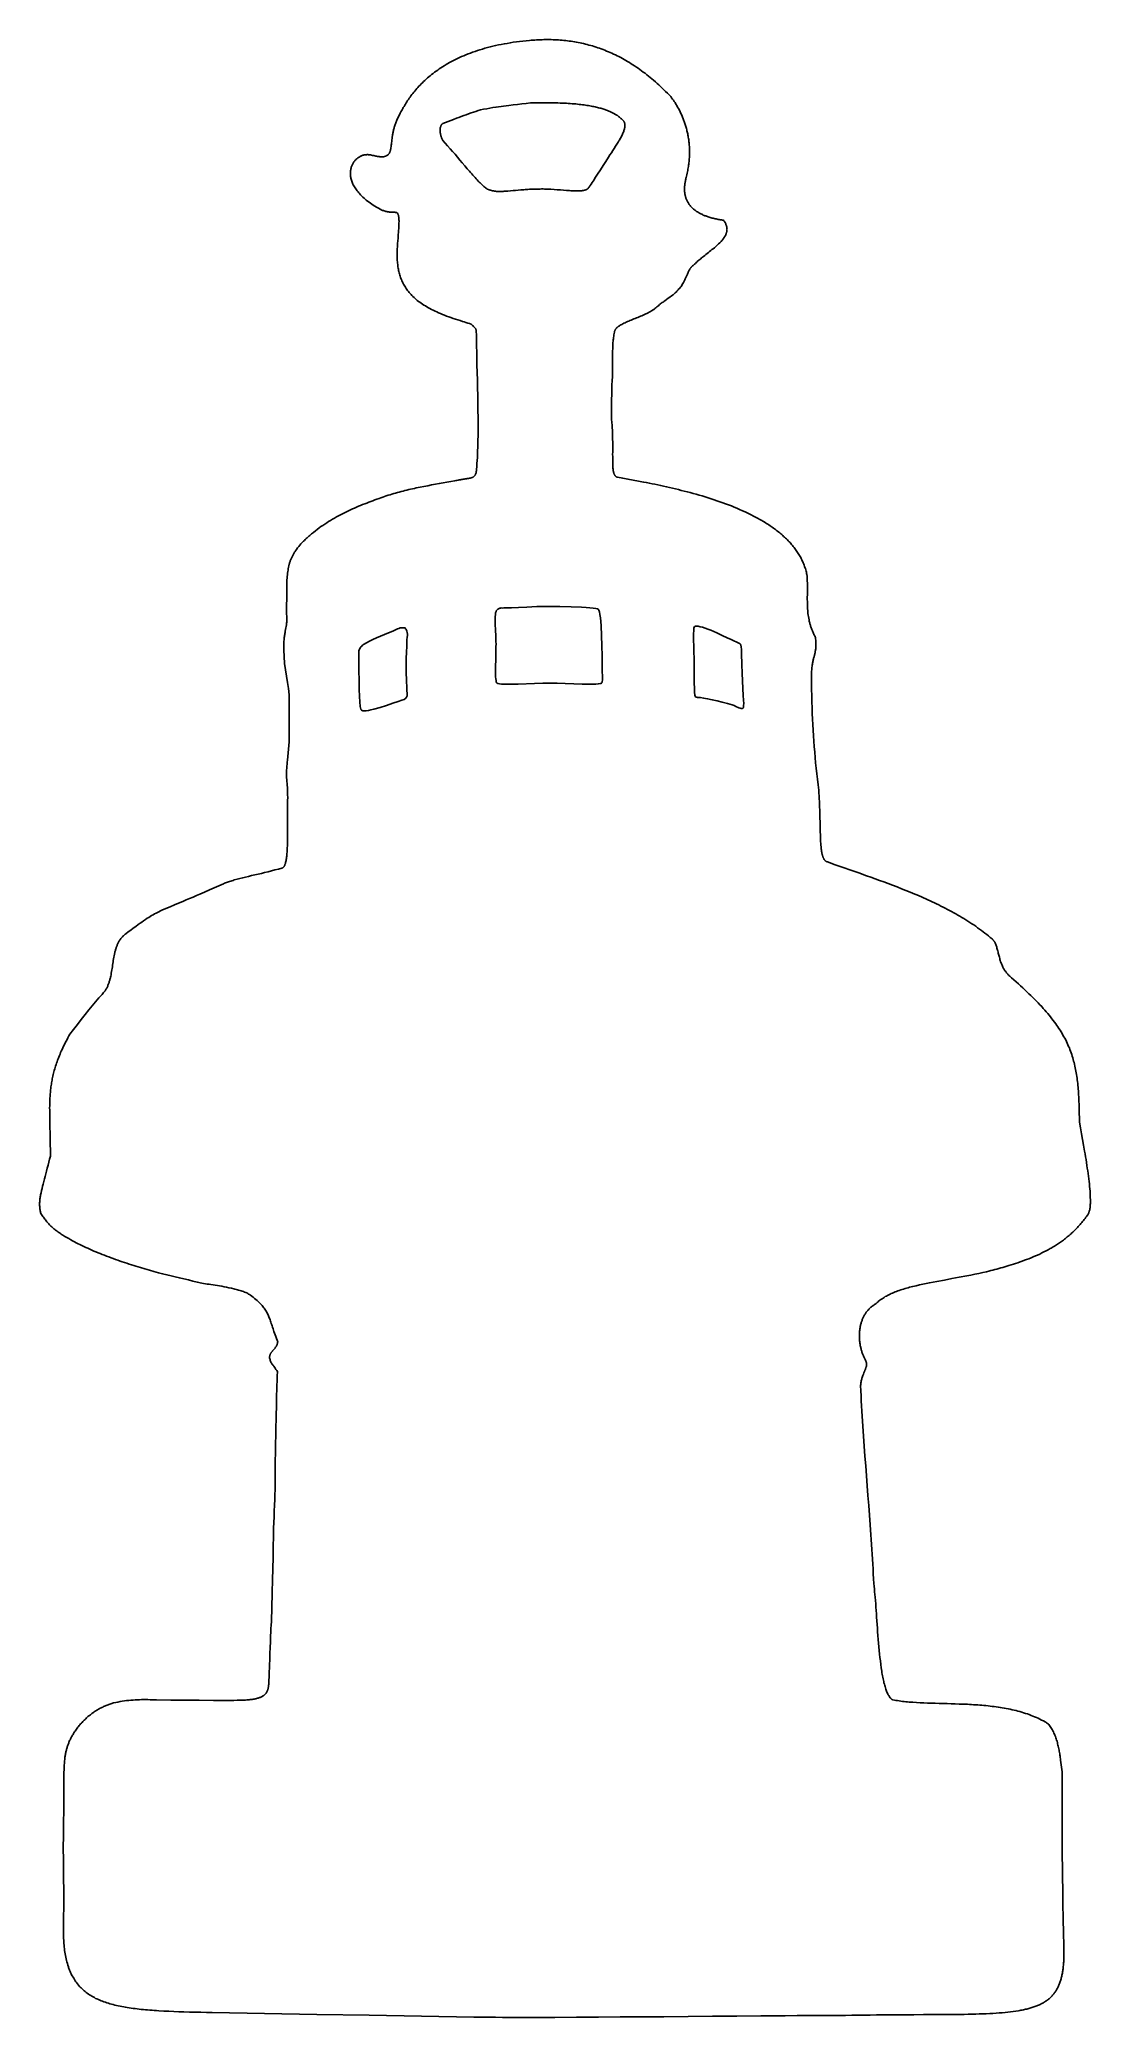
# Model space of a CAD drawing. Extents: x 11 to 70, y 0 to 113.
import ezdxf

# ---------------------------------------------------------------- set-up
doc = ezdxf.new("R2010")
doc.units = 0
doc.layers.add('Edge.Cuts', color=7, linetype='CONTINUOUS')

msp = doc.modelspace()

# ---------------------------------------------------------------- linework, layer by layer
at = {"layer": 'Edge.Cuts', "color": 1}
for points in [[(39.508699, 112.577804), (39.40516, 112.575634), (39.301824, 112.573467), (39.198301, 112.571297), (39.094841, 112.569128), (38.990902, 112.56695), (38.886743, 112.559717), (38.782789, 112.552498), (38.678646, 112.545266), (38.574564, 112.538038), (38.470003, 112.530777), (38.285967, 112.50887), (38.101822, 112.486951), (37.917927, 112.465061), (37.733713, 112.443133), (37.549645, 112.421223), (37.381108, 112.390946), (37.212473, 112.360652), (37.044066, 112.330398), (36.87537, 112.300093), (36.706804, 112.269811), (36.553044, 112.231991), (36.399192, 112.194149), (36.245551, 112.156358), (36.091643, 112.118502), (35.937856, 112.080675), (35.798151, 112.036242), (35.658361, 111.991782), (35.518762, 111.947383), (35.378924, 111.902908), (35.239192, 111.858467), (35.112817, 111.808143), (34.986364, 111.75779), (34.860087, 111.707506), (34.733589, 111.657134), (34.60719, 111.606802), (34.493316, 111.551416), (34.379376, 111.495996), (34.265589, 111.440652), (34.151607, 111.385213), (34.037714, 111.329817), (33.935725, 111.270297), (33.833937, 111.210894), (33.731964, 111.151384), (33.629787, 111.091755), (33.527669, 111.03216), (33.436634, 110.969334), (33.345776, 110.906631), (33.254754, 110.843815), (33.163787, 110.781037), (33.0724, 110.717968), (32.9918, 110.652558), (32.911359, 110.587277), (32.830772, 110.521878), (32.750236, 110.456518), (32.669323, 110.390856), (32.598333, 110.323689), (32.527483, 110.256655), (32.456506, 110.1895), (32.385568, 110.122385), (32.314306, 110.054959), (32.252099, 109.98707), (32.190015, 109.919313), (32.127819, 109.851435), (32.065661, 109.783597), (32.003214, 109.715445), (31.949067, 109.647349), (31.89475, 109.579037), (31.840678, 109.511034), (31.786666, 109.443109), (31.732429, 109.374897), (31.685619, 109.307731), (31.638663, 109.240352), (31.591916, 109.173278), (31.545225, 109.10628), (31.498336, 109.039), (31.458244, 108.973487), (31.418024, 108.907767), (31.377985, 108.842344), (31.337993, 108.776996), (31.297832, 108.711372), (31.263526, 108.648236), (31.229109, 108.5849), (31.194851, 108.52185), (31.16063, 108.458872), (31.126266, 108.395629), (31.097127, 108.335799), (31.067893, 108.27578), (31.038794, 108.216033), (31.009727, 108.156353), (30.980538, 108.096422), (30.957387, 108.044963), (30.934157, 107.99334), (30.911032, 107.941951), (30.887934, 107.89062), (30.864757, 107.839074), (30.847903, 107.788957), (30.830996, 107.738682), (30.814168, 107.688635), (30.797367, 107.638644), (30.780487, 107.588443), (30.768713, 107.540186), (30.756886, 107.491778), (30.745112, 107.443587), (30.733365, 107.395452), (30.721564, 107.347114), (30.713494, 107.301028), (30.705398, 107.254796), (30.697355, 107.208772), (30.689311, 107.162801), (30.681242, 107.116637), (30.671531, 107.033144), (30.661795, 106.949387), (30.652085, 106.866009), (30.642401, 106.782726), (30.632664, 106.699092), (30.623351, 106.629859), (30.614011, 106.560407), (30.604724, 106.491269), (30.595437, 106.422209), (30.586124, 106.35286), (30.578583, 106.324546), (30.571096, 106.296434), (30.563476, 106.26786), (30.555961, 106.239622), (30.548394, 106.211266), (30.537229, 106.187811), (30.526143, 106.16452), (30.515057, 106.141231), (30.503839, 106.117667), (30.492567, 106.093963), (30.476666, 106.075776), (30.46087, 106.057718), (30.445075, 106.03966), (30.429094, 106.021391), (30.413007, 106.003013), (30.390994, 105.990508), (30.369139, 105.978094), (30.347285, 105.96568), (30.325165, 105.95312), (30.302914, 105.940484), (30.273672, 105.933972), (30.244634, 105.927508), (30.215123, 105.920939), (30.185958, 105.914446), (30.156671, 105.907927), (30.118851, 105.908032), (30.08091, 105.908139), (30.043143, 105.908244), (30.005416, 105.90835), (29.967533, 105.908456), (29.920001, 105.915483), (29.872318, 105.922532), (29.824849, 105.929548), (29.777436, 105.936557), (29.729821, 105.943595), (29.671335, 105.958063), (29.612664, 105.972575), (29.55426, 105.987021), (29.495919, 106.001452), (29.437335, 106.015943), (29.39693, 106.019456), (29.356399, 106.022981), (29.316053, 106.026489), (29.275749, 106.029995), (29.235278, 106.033514), (29.195908, 106.027934), (29.156414, 106.022335), (29.117099, 106.016763), (29.077827, 106.011196), (29.038391, 106.005606), (29.001087, 105.991554), (28.963667, 105.977457), (28.926417, 105.963423), (28.889208, 105.949405), (28.851841, 105.93533), (28.817948, 105.913631), (28.783946, 105.891864), (28.750101, 105.870194), (28.716292, 105.848549), (28.682341, 105.826813), (28.652994, 105.798293), (28.623556, 105.769683), (28.594248, 105.741203), (28.564975, 105.712754), (28.535579, 105.684186), (28.51182, 105.649363), (28.487981, 105.61443), (28.464248, 105.579654), (28.440541, 105.544919), (28.416729, 105.510037), (28.399875, 105.469737), (28.382968, 105.42931), (28.36614, 105.389065), (28.349339, 105.348867), (28.332459, 105.308499), (28.323569, 105.263549), (28.314652, 105.218457), (28.305789, 105.173569), (28.296925, 105.128732), (28.288035, 105.083706), (28.288247, 105.034726), (28.288459, 104.985592), (28.28867, 104.936679), (28.288882, 104.887822), (28.289094, 104.83876), (28.29973, 104.786474), (28.310419, 104.734022), (28.321055, 104.681807), (28.331665, 104.629652), (28.342328, 104.577277), (28.364447, 104.522511), (28.386619, 104.467571), (28.408712, 104.41288), (28.430778, 104.358251), (28.452924, 104.303392), (28.487748, 104.246972), (28.522681, 104.190374), (28.557458, 104.134032), (28.592192, 104.077754), (28.627075, 104.021239), (28.675745, 103.963682), (28.724569, 103.905944), (28.77317, 103.848467), (28.821718, 103.791055), (28.87047, 103.733401), (28.934021, 103.675534), (28.997769, 103.617485), (29.061232, 103.559698), (29.124624, 103.501977), (29.18828, 103.444013), (29.268155, 103.38656), (29.347874, 103.32922), (29.427738, 103.271776), (29.507553, 103.214367), (29.587737, 103.156692), (29.684871, 103.100479), (29.781812, 103.044376), (29.87893, 102.988172), (29.97599, 102.932002), (30.073496, 102.875572), (30.121132, 102.859451), (30.168921, 102.84328), (30.21649, 102.827183), (30.264007, 102.811104), (30.311725, 102.794956), (30.352542, 102.78917), (30.393486, 102.783365), (30.434248, 102.777587), (30.474962, 102.771813), (30.515848, 102.766016), (30.553874, 102.764455), (30.592022, 102.762894), (30.629995, 102.761333), (30.667925, 102.759799), (30.706017, 102.758238), (30.745284, 102.755033), (30.784675, 102.751819), (30.823887, 102.74862), (30.863055, 102.745424), (30.902388, 102.742214), (30.910326, 102.738658), (30.918105, 102.735171), (30.925883, 102.731692), (30.9339, 102.728104), (30.941626, 102.724643), (30.948214, 102.71774), (30.95467, 102.710972), (30.961126, 102.70422), (30.967767, 102.697254), (30.97417, 102.690536), (30.983483, 102.668009), (30.992717, 102.645644), (31.001951, 102.623279), (31.011291, 102.600649), (31.020684, 102.577884), (31.025843, 102.546058), (31.030976, 102.514457), (31.036188, 102.482337), (31.041348, 102.450595), (31.046533, 102.418721), (31.048385, 102.380488), (31.050238, 102.342134), (31.05209, 102.303953), (31.053942, 102.265816), (31.055794, 102.227518), (31.052592, 102.143405), (31.049364, 102.059026), (31.046163, 101.975029), (31.042962, 101.891127), (31.03976, 101.806872), (31.033251, 101.731749), (31.026716, 101.656388), (31.020207, 101.581368), (31.013699, 101.506434), (31.00719, 101.431184), (30.99613, 101.276288), (30.985071, 101.1213), (30.974011, 100.966523), (30.962952, 100.811478), (30.951892, 100.656555), (30.950569, 100.582361), (30.949246, 100.507934), (30.947923, 100.433843), (30.9466, 100.359836), (30.945277, 100.285518), (30.948373, 100.213598), (30.951469, 100.141451), (30.954564, 100.06963), (30.95766, 99.997891), (30.960755, 99.92585), (30.969222, 99.856203), (30.977715, 99.786337), (30.986182, 99.716786), (30.994622, 99.647315), (31.003115, 99.577551), (31.0178, 99.510281), (31.03251, 99.442799), (31.047168, 99.375621), (31.0618, 99.30852), (31.076484, 99.241137), (31.098498, 99.176141), (31.120564, 99.110939), (31.142551, 99.046032), (31.164511, 98.981199), (31.186551, 98.916092), (31.21693, 98.853473), (31.247408, 98.790655), (31.277745, 98.728121), (31.308048, 98.665659), (31.33848, 98.602933), (31.378159, 98.54269), (31.417966, 98.482257), (31.45759, 98.422096), (31.497172, 98.362005), (31.536917, 98.30166), (31.587035, 98.243793), (31.637308, 98.185744), (31.687357, 98.127957), (31.737347, 98.070236), (31.787549, 98.012272), (31.849033, 97.956989), (31.91071, 97.901531), (31.972109, 97.846323), (32.033437, 97.791179), (32.095024, 97.735803), (32.16901, 97.683), (32.24285, 97.6303), (32.316824, 97.577506), (32.390754, 97.524743), (32.465025, 97.471736), (32.552343, 97.421413), (32.639486, 97.371189), (32.726791, 97.320874), (32.81404, 97.270589), (32.901694, 97.220072), (33.003476, 97.172435), (33.105058, 97.124893), (33.206825, 97.077264), (33.30853, 97.029664), (33.410704, 96.981843), (33.527986, 96.936687), (33.64534, 96.891504), (33.762534, 96.846382), (33.87993, 96.801182), (33.997233, 96.756018), (34.131048, 96.713548), (34.264946, 96.671052), (34.398659, 96.628615), (34.532604, 96.586105), (34.666443, 96.543627), (34.765953, 96.510974), (34.865267, 96.478385), (34.964761, 96.445737), (35.064194, 96.413109), (35.164088, 96.38033), (35.197981, 96.3484), (35.23198, 96.316369), (35.265828, 96.284483), (35.299634, 96.252634), (35.333585, 96.22065), (35.350227, 96.199364), (35.366737, 96.178229), (35.383538, 96.156745), (35.400128, 96.135515), (35.416796, 96.114197), (35.423914, 96.095375), (35.430899, 96.076917), (35.437857, 96.0585), (35.444895, 96.039886), (35.45196, 96.02118), (35.457648, 95.719138), (35.463337, 95.416916), (35.469025, 95.114797), (35.474714, 94.812603), (35.480402, 94.510678), (35.491039, 94.073993), (35.501675, 93.637048), (35.512311, 93.200253), (35.522974, 92.763348), (35.53361, 92.326832), (35.536917, 92.09206), (35.540225, 91.857147), (35.543532, 91.622555), (35.546839, 91.387557), (35.550146, 91.152744), (35.550041, 90.924894), (35.549935, 90.69691), (35.549829, 90.469235), (35.549723, 90.241168), (35.549617, 90.013278), (35.544564, 89.805992), (35.53951, 89.598583), (35.534457, 89.391456), (35.529403, 89.183972), (35.52435, 88.976649), (35.512787, 88.803463), (35.501199, 88.630174), (35.489636, 88.457121), (35.478048, 88.283769), (35.466459, 88.110552), (35.460162, 88.072009), (35.453838, 88.033344), (35.447541, 87.994854), (35.441244, 87.956407), (35.43492, 87.917799), (35.424178, 87.891346), (35.413516, 87.865081), (35.402668, 87.838384), (35.391952, 87.812002), (35.381184, 87.785509), (35.364753, 87.76815), (35.348428, 87.750912), (35.332103, 87.733674), (35.315593, 87.716233), (35.299004, 87.698689), (35.275456, 87.687838), (35.252067, 87.677064), (35.228678, 87.66629), (35.205024, 87.65539), (35.181211, 87.644425), (35.149178, 87.637088), (35.117373, 87.629804), (35.085043, 87.622399), (35.053095, 87.615083), (35.021014, 87.607735), (34.979165, 87.60133), (34.937184, 87.594903), (34.89539, 87.588505), (34.853647, 87.582116), (34.811726, 87.5757), (34.758717, 87.567225), (34.705538, 87.558724), (34.6526, 87.550263), (34.599723, 87.541809), (34.546624, 87.533321), (34.481008, 87.519992), (34.415185, 87.50662), (34.349658, 87.493308), (34.284208, 87.480013), (34.21848, 87.46666), (33.999413, 87.429357), (33.780216, 87.392031), (33.561319, 87.354756), (33.342042, 87.317417), (33.122938, 87.280108), (32.905422, 87.237431), (32.687778, 87.194729), (32.470428, 87.152085), (32.252703, 87.109368), (32.035149, 87.066684), (31.927477, 87.041988), (31.820016, 87.017339), (31.71236, 86.992646), (31.60477, 86.967968), (31.496682, 86.943176), (31.390042, 86.91538), (31.283613, 86.887638), (31.176989, 86.859846), (31.070431, 86.832071), (30.96338, 86.804167), (30.857878, 86.77296), (30.752581, 86.741815), (30.647097, 86.710614), (30.541674, 86.679431), (30.435764, 86.648104), (30.331605, 86.612765), (30.227651, 86.577494), (30.123508, 86.54216), (30.019426, 86.506848), (29.914865, 86.471373), (29.798512, 86.427973), (29.68209, 86.384547), (29.565827, 86.341179), (29.449363, 86.297737), (29.332989, 86.25433), (29.216945, 86.207829), (29.100835, 86.161302), (28.984882, 86.114839), (28.868727, 86.068296), (28.752665, 86.021787), (28.637552, 85.970741), (28.522369, 85.919663), (28.407344, 85.868654), (28.29212, 85.817561), (28.176987, 85.766504), (28.063322, 85.709362), (27.949588, 85.652183), (27.836008, 85.595083), (27.722234, 85.537885), (27.608548, 85.480733), (27.496846, 85.416047), (27.385076, 85.351322), (27.273459, 85.286685), (27.161648, 85.221939), (27.049925, 85.15724), (26.940909, 85.083564), (26.831827, 85.009843), (26.722895, 84.936223), (26.613773, 84.862476), (26.504738, 84.788787), (26.398822, 84.704467), (26.292843, 84.620096), (26.187008, 84.535842), (26.08099, 84.45144), (25.975055, 84.367107), (25.923492, 84.320503), (25.871766, 84.273754), (25.820274, 84.227214), (25.76884, 84.180729), (25.71719, 84.134046), (25.666557, 84.084344), (25.615764, 84.034483), (25.5652, 83.984847), (25.514694, 83.93527), (25.463975, 83.885483), (25.403629, 83.806537), (25.343401, 83.727747), (25.283064, 83.648811), (25.222764, 83.569925), (25.162185, 83.490675), (25.138727, 83.452649), (25.115197, 83.414501), (25.091774, 83.376528), (25.068377, 83.338597), (25.044882, 83.300505), (25.025353, 83.262583), (25.00576, 83.224538), (24.986258, 83.186668), (24.966777, 83.148838), (24.947213, 83.110852), (24.931405, 83.072517), (24.915545, 83.034057), (24.899758, 82.995774), (24.883989, 82.957534), (24.868153, 82.919132), (24.855443, 82.879865), (24.842692, 82.840477), (24.83, 82.801263), (24.817322, 82.762097), (24.80459, 82.722764), (24.787643, 82.63896), (24.770644, 82.554894), (24.753721, 82.471203), (24.736817, 82.387611), (24.719841, 82.303666), (24.711367, 82.209118), (24.70291, 82.114754), (24.694438, 82.020218), (24.685972, 81.925741), (24.677465, 81.830827), (24.674571, 81.720985), (24.671684, 81.611358), (24.668792, 81.501532), (24.665901, 81.391775), (24.662995, 81.281507), (24.662069, 80.997548), (24.661143, 80.71342), (24.660217, 80.429678), (24.659291, 80.145447), (24.658365, 79.861438), (24.661051, 79.795099), (24.663747, 79.728548), (24.66643, 79.662302), (24.66911, 79.59613), (24.671801, 79.529677), (24.667978, 79.478631), (24.664141, 79.427421), (24.660323, 79.376446), (24.65651, 79.325527), (24.652679, 79.274394), (24.635423, 79.185734), (24.618111, 79.096795), (24.600879, 79.008257), (24.583665, 78.91982), (24.56638, 78.83101), (24.557906, 78.777173), (24.549404, 78.723166), (24.540943, 78.669405), (24.53249, 78.615703), (24.524002, 78.561776), (24.518835, 78.490682), (24.513651, 78.419364), (24.508492, 78.348371), (24.503338, 78.277454), (24.498163, 78.206242), (24.498692, 78.10973), (24.499221, 78.013405), (24.49975, 77.916909), (24.500279, 77.820471), (24.500808, 77.723586), (24.509696, 77.593594), (24.518588, 77.463522), (24.527468, 77.333627), (24.536363, 77.203511), (24.545251, 77.073494), (24.59826, 76.716995), (24.651302, 76.360286), (24.704325, 76.003697), (24.757361, 75.647017), (24.810351, 75.290658), (24.810557, 74.755392), (24.810763, 74.21981), (24.81097, 73.684412), (24.811176, 73.148877), (24.811382, 72.613821), (24.789372, 72.408189), (24.767348, 72.202433), (24.745356, 71.996958), (24.723324, 71.791128), (24.701311, 71.585459), (24.691804, 71.471069), (24.682316, 71.356904), (24.67281, 71.242533), (24.663285, 71.127934), (24.653765, 71.013401), (24.652627, 70.964834), (24.651489, 70.916114), (24.650352, 70.867616), (24.649214, 70.81917), (24.648076, 70.770521), (24.650458, 70.732083), (24.652839, 70.69352), (24.65522, 70.655134), (24.657601, 70.616791), (24.659983, 70.578286), (24.669592, 70.469476), (24.679183, 70.36088), (24.688793, 70.252089), (24.698395, 70.143364), (24.708042, 70.034133), (24.710105, 69.922431), (24.712169, 69.810947), (24.714233, 69.699263), (24.716297, 69.587643), (24.71836, 69.47551), (24.715873, 69.254583), (24.713386, 69.033527), (24.710899, 68.812771), (24.708412, 68.591633), (24.705925, 68.370669), (24.706851, 68.148916), (24.707777, 67.927031), (24.708703, 67.705448), (24.709629, 67.483484), (24.710555, 67.261691), (24.709206, 67.163732), (24.707856, 67.065966), (24.706507, 66.968022), (24.705158, 66.870137), (24.703808, 66.7718), (24.699985, 66.685413), (24.696148, 66.598754), (24.692331, 66.512484), (24.688518, 66.426315), (24.684687, 66.339783), (24.67735, 66.267451), (24.669989, 66.194889), (24.662663, 66.122655), (24.655344, 66.050506), (24.647994, 65.97805), (24.636215, 65.922043), (24.624399, 65.865858), (24.612635, 65.809928), (24.600885, 65.754064), (24.589085, 65.697962), (24.581129, 65.676663), (24.573228, 65.655522), (24.565328, 65.634382), (24.557335, 65.613004), (24.549294, 65.591493), (24.539674, 65.574983), (24.530239, 65.558791), (24.520825, 65.542625), (24.511311, 65.526273), (24.501749, 65.509843), (24.490559, 65.498651), (24.479587, 65.487671), (24.468639, 65.476717), (24.457574, 65.465657), (24.446453, 65.454545), (24.433486, 65.448909), (24.42077, 65.44338), (24.408083, 65.43785), (24.394994, 65.432161), (24.382374, 65.426658), (24.186971, 65.377265), (23.991452, 65.327841), (23.7962, 65.278489), (23.600609, 65.229046), (23.405173, 65.179645), (23.220207, 65.136349), (23.035131, 65.093026), (22.850306, 65.049764), (22.665163, 65.006425), (22.480164, 64.963121), (22.319792, 64.922304), (22.159324, 64.881465), (21.999074, 64.84068), (21.838547, 64.799823), (21.678146, 64.759), (21.611806, 64.738442), (21.545257, 64.717805), (21.479008, 64.697273), (21.412835, 64.676768), (21.346384, 64.656183), (21.291514, 64.634805), (21.236471, 64.613347), (21.181676, 64.591995), (21.126944, 64.57067), (21.071982, 64.549239), (20.801869, 64.430094), (20.531596, 64.310881), (20.261691, 64.191829), (19.99132, 64.072571), (19.72116, 63.953408), (19.526687, 63.870948), (19.332099, 63.78844), (19.137775, 63.706043), (18.943116, 63.623504), (18.748609, 63.541031), (18.509807, 63.440386), (18.270862, 63.339677), (18.032243, 63.239109), (17.793211, 63.138367), (17.554367, 63.037703), (17.471907, 62.996473), (17.38961, 62.955325), (17.307163, 62.9141), (17.224767, 62.872902), (17.141989, 62.831513), (17.058909, 62.78088), (16.975993, 62.730347), (16.892927, 62.679722), (16.809911, 62.629128), (16.72651, 62.578299), (16.623694, 62.506896), (16.520817, 62.435451), (16.418079, 62.364103), (16.315164, 62.292631), (16.21233, 62.221215), (16.070557, 62.117263), (15.9287, 62.013247), (15.787036, 61.909372), (15.645127, 61.805319), (15.503329, 61.701348), (15.470573, 61.672932), (15.437713, 61.644426), (15.405001, 61.616047), (15.372327, 61.587702), (15.339515, 61.559238), (15.312442, 61.527308), (15.285283, 61.495278), (15.258247, 61.463393), (15.231242, 61.431542), (15.204123, 61.399559), (15.182112, 61.364425), (15.160033, 61.329183), (15.138054, 61.294096), (15.116099, 61.259052), (15.094051, 61.22386), (15.076382, 61.186041), (15.058658, 61.148099), (15.041013, 61.110333), (15.023386, 61.072606), (15.005685, 61.034723), (14.991633, 60.99463), (14.977536, 60.954411), (14.963503, 60.914372), (14.949485, 60.87438), (14.935409, 60.834219), (14.924146, 60.792267), (14.912848, 60.750179), (14.901601, 60.708285), (14.890367, 60.666436), (14.879085, 60.624412), (14.862551, 60.536269), (14.845964, 60.447848), (14.829454, 60.359826), (14.812963, 60.271905), (14.796403, 60.183614), (14.782866, 60.092888), (14.769357, 60.00234), (14.755823, 59.911627), (14.742298, 59.820971), (14.728709, 59.729893), (14.712588, 59.639683), (14.696499, 59.549651), (14.68038, 59.459457), (14.664272, 59.369316), (14.64809, 59.278757), (14.63724, 59.234842), (14.626355, 59.190786), (14.61552, 59.146931), (14.604696, 59.103124), (14.593827, 59.059135), (14.580188, 59.016664), (14.566503, 58.97406), (14.552883, 58.931648), (14.539278, 58.889285), (14.525615, 58.846743), (14.508565, 58.806029), (14.491462, 58.765188), (14.474436, 58.724532), (14.457429, 58.683921), (14.44035, 58.643138), (14.418961, 58.604594), (14.397504, 58.56593), (14.376144, 58.527438), (14.354808, 58.488992), (14.333382, 58.450384), (14.243379, 58.349427), (14.153322, 58.248412), (14.063388, 58.147534), (13.973299, 58.046479), (13.88328, 57.945506), (13.78904, 57.831426), (13.694745, 57.717279), (13.600577, 57.603286), (13.506247, 57.489097), (13.411991, 57.374998), (13.193338, 57.096516), (12.974556, 56.817868), (12.755848, 56.539314), (12.537086, 56.260692), (12.318518, 55.982319), (12.265921, 55.884153), (12.213428, 55.786181), (12.16084, 55.688028), (12.108284, 55.589936), (12.055485, 55.491392), (12.011465, 55.398807), (11.967532, 55.306401), (11.923519, 55.213831), (11.879533, 55.121314), (11.835343, 55.028372), (11.79897, 54.940538), (11.762668, 54.852879), (11.726301, 54.765061), (11.689956, 54.677296), (11.653442, 54.589124), (11.624199, 54.505113), (11.594863, 54.420838), (11.56566, 54.336944), (11.53649, 54.253145), (11.507198, 54.168992), (11.484362, 54.087979), (11.461454, 54.00671), (11.43865, 53.925808), (11.415869, 53.844999), (11.392993, 53.763848), (11.375737, 53.685005), (11.358425, 53.605913), (11.341193, 53.527179), (11.323979, 53.448534), (11.306694, 53.369558), (11.294293, 53.291956), (11.281855, 53.214108), (11.269472, 53.136611), (11.257103, 53.059202), (11.244681, 52.981468), (11.236622, 52.904175), (11.228536, 52.826639), (11.220487, 52.749452), (11.212447, 52.672352), (11.204374, 52.59493), (11.199723, 52.517119), (11.195058, 52.439064), (11.190415, 52.361361), (11.185777, 52.283746), (11.18112, 52.205805), (11.179374, 52.126549), (11.177601, 52.047041), (11.175855, 51.967894), (11.174109, 51.888839), (11.172336, 51.809448), (11.1744, 51.643287), (11.176463, 51.477031), (11.178527, 51.310997), (11.180591, 51.14468), (11.182655, 50.97849), (11.187512, 50.796107), (11.192373, 50.613616), (11.197225, 50.431371), (11.202086, 50.248814), (11.206943, 50.0664), (11.208795, 49.860974), (11.210648, 49.655425), (11.2125, 49.450159), (11.214352, 49.244535), (11.216204, 49.039073), (11.172287, 48.868263), (11.128345, 48.697353), (11.084462, 48.526675), (11.040503, 48.355702), (10.996579, 48.184863), (10.956693, 48.040093), (10.916782, 47.895237), (10.876926, 47.750578), (10.837002, 47.605671), (10.797108, 47.460876), (10.768072, 47.336463), (10.739018, 47.211977), (10.710003, 47.08766), (10.680939, 46.963126), (10.651897, 46.838692), (10.643838, 46.782375), (10.635752, 46.725882), (10.627704, 46.669642), (10.619663, 46.613465), (10.611591, 46.557054), (10.608905, 46.503735), (10.606209, 46.450247), (10.603526, 46.396999), (10.600846, 46.343813), (10.598155, 46.290404), (10.601875, 46.239358), (10.605606, 46.18815), (10.609321, 46.137173), (10.61303, 46.086257), (10.616755, 46.035123), (10.627606, 45.985628), (10.638491, 45.935973), (10.649326, 45.886544), (10.66015, 45.837173), (10.671019, 45.787592), (10.707599, 45.731998), (10.744294, 45.676232), (10.780824, 45.620714), (10.817312, 45.56526), (10.853954, 45.509574), (10.892187, 45.461523), (10.930541, 45.413323), (10.968721, 45.365339), (11.006859, 45.317409), (11.045156, 45.269279), (11.085353, 45.22743), (11.125676, 45.185446), (11.165818, 45.143655), (11.205913, 45.101909), (11.246177, 45.059988), (11.288854, 45.022891), (11.331665, 44.985677), (11.374283, 44.948633), (11.416852, 44.911628), (11.459601, 44.87447), (11.505171, 44.84068), (11.550885, 44.806785), (11.596392, 44.77304), (11.641847, 44.739337), (11.687494, 44.705489), (11.736474, 44.673559), (11.785609, 44.641529), (11.834521, 44.609641), (11.883378, 44.57779), (11.93244, 44.545808), (12.042387, 44.482051), (12.152398, 44.418257), (12.26226, 44.354548), (12.372312, 44.290731), (12.482278, 44.226964), (12.585921, 44.173126), (12.68936, 44.119397), (12.792986, 44.065568), (12.896819, 44.011632), (13.000592, 43.957729), (13.113432, 43.905857), (13.226339, 43.853951), (13.339092, 43.802119), (13.45204, 43.750198), (13.564899, 43.698315), (13.684972, 43.648611), (13.805116, 43.59888), (13.925097, 43.549212), (14.045285, 43.499463), (14.165379, 43.44975), (14.290722, 43.402527), (14.416139, 43.355275), (14.541386, 43.308089), (14.666849, 43.260819), (14.792214, 43.213588), (14.92076, 43.168948), (15.049383, 43.124281), (15.177831, 43.079677), (15.3065, 43.034994), (15.435069, 42.990346), (15.565062, 42.9486), (15.695132, 42.906828), (15.825025, 42.865113), (15.955143, 42.823328), (16.085159, 42.781574), (16.341218, 42.707795), (16.597429, 42.633971), (16.853292, 42.560247), (17.109596, 42.486397), (17.365701, 42.412604), (17.603883, 42.354015), (17.842207, 42.295391), (18.080207, 42.236844), (18.318618, 42.1782), (18.556842, 42.1196), (18.811455, 42.060079), (19.066219, 42.000524), (19.320636, 41.941051), (19.575492, 41.881475), (19.83015, 41.821943), (19.933999, 41.804693), (20.037644, 41.787468), (20.141477, 41.770217), (20.245247, 41.752967), (20.349498, 41.735636), (20.473911, 41.716533), (20.598397, 41.697404), (20.722715, 41.678301), (20.847247, 41.659172), (20.971682, 41.640042), (21.107358, 41.612555), (21.243115, 41.585054), (21.378687, 41.557588), (21.514493, 41.530074), (21.650193, 41.502583), (21.719323, 41.483771), (21.788671, 41.464907), (21.857706, 41.446121), (21.926662, 41.427362), (21.995909, 41.408524), (22.064315, 41.385161), (22.132938, 41.361746), (22.20125, 41.338436), (22.269485, 41.315126), (22.338007, 41.291737), (22.38957, 41.261461), (22.441296, 41.231089), (22.492788, 41.200855), (22.544222, 41.170653), (22.595872, 41.140326), (22.673682, 41.076879), (22.751339, 41.013559), (22.829136, 40.950123), (22.906886, 40.886723), (22.984996, 40.823033), (23.041002, 40.767542), (23.097186, 40.711879), (23.153115, 40.656464), (23.208981, 40.601114), (23.265082, 40.54553), (23.304659, 40.493552), (23.34436, 40.441414), (23.383882, 40.389508), (23.42336, 40.337663), (23.463003, 40.285598), (23.491523, 40.232692), (23.520133, 40.179619), (23.548613, 40.126784), (23.577062, 40.074011), (23.60563, 40.021015), (23.628363, 39.962735), (23.651167, 39.90427), (23.673868, 39.846072), (23.696546, 39.787938), (23.719318, 39.72956), (23.741639, 39.661464), (23.76403, 39.593152), (23.786319, 39.525148), (23.808584, 39.457225), (23.830941, 39.389012), (23.858118, 39.306655), (23.88538, 39.224039), (23.912519, 39.141796), (23.939627, 39.059646), (23.96685, 38.977151), (24.004256, 38.876297), (24.041589, 38.775645), (24.07899, 38.674807), (24.116368, 38.574032), (24.153919, 38.472789), (24.14772, 38.444064), (24.141563, 38.415539), (24.135305, 38.386548), (24.129122, 38.357899), (24.122912, 38.329129), (24.11072, 38.305263), (24.098613, 38.281556), (24.086506, 38.25785), (24.074255, 38.233879), (24.061934, 38.209749), (24.046022, 38.18919), (24.030221, 38.168765), (24.01442, 38.148339), (23.998434, 38.127675), (23.982352, 38.106905), (23.964993, 38.087987), (23.947755, 38.069202), (23.930518, 38.050416), (23.913079, 38.031419), (23.895535, 38.012316), (23.878691, 37.993505), (23.861967, 37.974825), (23.845243, 37.956145), (23.828323, 37.937254), (23.811302, 37.918257), (23.797353, 37.898096), (23.783502, 37.878093), (23.769651, 37.858091), (23.755636, 37.83785), (23.741539, 37.817477), (23.732446, 37.794326), (23.723418, 37.771334), (23.71439, 37.748368), (23.705254, 37.725111), (23.696065, 37.701722), (23.694002, 37.674131), (23.691938, 37.646739), (23.689848, 37.618894), (23.687784, 37.591378), (23.68572, 37.563747), (23.699878, 37.515696), (23.714078, 37.467497), (23.728215, 37.419512), (23.742336, 37.371583), (23.756517, 37.323453), (23.769847, 37.301439), (23.783081, 37.279585), (23.796316, 37.25773), (23.809706, 37.235611), (23.823176, 37.213359), (23.845084, 37.188251), (23.866835, 37.163327), (23.888944, 37.13798), (23.910793, 37.112924), (23.932732, 37.087762), (23.972516, 37.030413), (24.012424, 36.972882), (24.052153, 36.915611), (24.091836, 36.858405), (24.131687, 36.800959), (24.123212, 36.533431), (24.114735, 36.265741), (24.106268, 35.998417), (24.097788, 35.730632), (24.089314, 35.463056), (24.081977, 35.105628), (24.074635, 34.747985), (24.067295, 34.390467), (24.059955, 34.032859), (24.052621, 33.675568), (24.043012, 33.178847), (24.033397, 32.681828), (24.023784, 32.18498), (24.014169, 31.68801), (24.004562, 31.19148), (24.00488, 31.02284), (24.005197, 30.854102), (24.005515, 30.685591), (24.005832, 30.51679), (24.00615, 30.348121), (24.002223, 30.179687), (23.998294, 30.011155), (23.994371, 29.842851), (23.990442, 29.674259), (23.986515, 29.505796), (23.970913, 29.17885), (23.9553, 28.851709), (23.939692, 28.524681), (23.924081, 28.197571), (23.908484, 27.870753), (23.905383, 27.571707), (23.902282, 27.272485), (23.899181, 26.973363), (23.896081, 26.674167), (23.892982, 26.375238), (23.885233, 26.055939), (23.877478, 25.736449), (23.869725, 25.41707), (23.86197, 25.09761), (23.854223, 24.778435), (23.843476, 24.377298), (23.832723, 23.975919), (23.821973, 23.574679), (23.811221, 23.17334), (23.800479, 22.772356), (23.789731, 22.568376), (23.778979, 22.364276), (23.768239, 22.160454), (23.757481, 21.956278), (23.746734, 21.752263), (23.734748, 21.419531), (23.722755, 21.086601), (23.710764, 20.753784), (23.69877, 20.420885), (23.686787, 20.088283), (23.681723, 19.978338), (23.676669, 19.868607), (23.671608, 19.758678), (23.666549, 19.648818), (23.661467, 19.538447), (23.658781, 19.449063), (23.656085, 19.359398), (23.653402, 19.270138), (23.650722, 19.180979), (23.648031, 19.091444), (23.644724, 19.053934), (23.641406, 19.016305), (23.638104, 18.978848), (23.634804, 18.941433), (23.631492, 18.90386), (23.625396, 18.870792), (23.619342, 18.83796), (23.613188, 18.804591), (23.607108, 18.77161), (23.601001, 18.738495), (23.590979, 18.709769), (23.581025, 18.681245), (23.57091, 18.652254), (23.560914, 18.623605), (23.550876, 18.594834), (23.535893, 18.570043), (23.521015, 18.54541), (23.505894, 18.520381), (23.490951, 18.495642), (23.475943, 18.470798), (23.454864, 18.449816), (23.433933, 18.428993), (23.412658, 18.407827), (23.391634, 18.386898), (23.370523, 18.36589), (23.342209, 18.348534), (23.314097, 18.331309), (23.285523, 18.313794), (23.257285, 18.29649), (23.228929, 18.279107), (23.192246, 18.265163), (23.155447, 18.251167), (23.118814, 18.237223), (23.082223, 18.223306), (23.045478, 18.209336), (22.999391, 18.198488), (22.95316, 18.187614), (22.907136, 18.176766), (22.861165, 18.165945), (22.815001, 18.15507), (22.758271, 18.147212), (22.701362, 18.139328), (22.64471, 18.131496), (22.588123, 18.123664), (22.531298, 18.115806), (22.462995, 18.110647), (22.394476, 18.105461), (22.326266, 18.100302), (22.258135, 18.095142), (22.189716, 18.089983), (22.013534, 18.086993), (21.837246, 18.084003), (21.661199, 18.081013), (21.484847, 18.078024), (21.308633, 18.075034), (20.496849, 18.080934), (19.685103, 18.086834), (18.872991, 18.092735), (18.061148, 18.098635), (17.248933, 18.104535), (17.128136, 18.108874), (17.007268, 18.113213), (16.886565, 18.117552), (16.765653, 18.121892), (16.644835, 18.126231), (16.523522, 18.123532), (16.402137, 18.120833), (16.280917, 18.118135), (16.159488, 18.115436), (16.038154, 18.112737), (15.915911, 18.100963), (15.793595, 18.089189), (15.671446, 18.077415), (15.549086, 18.065615), (15.426822, 18.053841), (15.303649, 18.031007), (15.180403, 18.008147), (15.057324, 17.985314), (14.934033, 17.962454), (14.810839, 17.93962), (14.758242, 17.921946), (14.70548, 17.904219), (14.652955, 17.886571), (14.600491, 17.86895), (14.547806, 17.851249), (14.496759, 17.830585), (14.445551, 17.809842), (14.394575, 17.789205), (14.343657, 17.768593), (14.292524, 17.747903), (14.243131, 17.723826), (14.193582, 17.69967), (14.144257, 17.675619), (14.094987, 17.651595), (14.045511, 17.627491), (13.997771, 17.5999), (13.94988, 17.572222), (13.902206, 17.544671), (13.854586, 17.517149), (13.806766, 17.489514), (13.760782, 17.458203), (13.714654, 17.426797), (13.668734, 17.395528), (13.622866, 17.3643), (13.576805, 17.332936), (13.532476, 17.297699), (13.488006, 17.26235), (13.443737, 17.227163), (13.399518, 17.192013), (13.355113, 17.156718), (13.312437, 17.117245), (13.269626, 17.077647), (13.227008, 17.03823), (13.184438, 16.998854), (13.14169, 16.959315), (13.100873, 16.915503), (13.059928, 16.87155), (13.019168, 16.827796), (12.978454, 16.784092), (12.937568, 16.740206), (12.898508, 16.691742), (12.859325, 16.643127), (12.820319, 16.59473), (12.781357, 16.54639), (12.742231, 16.497845), (12.705031, 16.44442), (12.667714, 16.390829), (12.630565, 16.337478), (12.593458, 16.284191), (12.556196, 16.230676), (12.529433, 16.186451), (12.502585, 16.142083), (12.475858, 16.097919), (12.449162, 16.053805), (12.422354, 16.009503), (12.399931, 15.965794), (12.377436, 15.921945), (12.355044, 15.878294), (12.332676, 15.834693), (12.310216, 15.79091), (12.291925, 15.746994), (12.273576, 15.702938), (12.255312, 15.659081), (12.237069, 15.615274), (12.218749, 15.571284), (12.204179, 15.525922), (12.189563, 15.480416), (12.175014, 15.435114), (12.16048, 15.389865), (12.145886, 15.344425), (12.134519, 15.296687), (12.123116, 15.248794), (12.111765, 15.201122), (12.100428, 15.153502), (12.089043, 15.105681), (12.080465, 15.054738), (12.07186, 15.003634), (12.063296, 14.95276), (12.054742, 14.901947), (12.046151, 14.850917), (12.036025, 14.734873), (12.025918, 14.61906), (12.015793, 14.503035), (12.005649, 14.386779), (11.99551, 14.27059), (11.991893, 14.129231), (11.988273, 13.987788), (11.984659, 13.846535), (11.98104, 13.705041), (11.977423, 13.563655), (11.976894, 13.389126), (11.976364, 13.214493), (11.975835, 13.040098), (11.975306, 12.865401), (11.974777, 12.690842), (11.974168, 12.47498), (11.97356, 12.25899), (11.972951, 12.043291), (11.972343, 11.827221), (11.971734, 11.611321), (11.967808, 11.346376), (11.963879, 11.081274), (11.959955, 10.816529), (11.956026, 10.551332), (11.952099, 10.286338), (11.951491, 10.119558), (11.950882, 9.95268), (11.950274, 9.786027), (11.949665, 9.619088), (11.949057, 9.452279), (11.951544, 9.239207), (11.954031, 9.026009), (11.956518, 8.813099), (11.959005, 8.599821), (11.961492, 8.386712), (11.964178, 8.165785), (11.966866, 7.944728), (11.969551, 7.723973), (11.97224, 7.502834), (11.974928, 7.28187), (11.975134, 7.091738), (11.97534, 6.901492), (11.975547, 6.711505), (11.975753, 6.521191), (11.97596, 6.331024), (11.972343, 6.13066), (11.968723, 5.93018), (11.965109, 5.72997), (11.96149, 5.529416), (11.957873, 5.329018), (11.957979, 5.229508), (11.958084, 5.130194), (11.95819, 5.0307), (11.958296, 4.931267), (11.958402, 4.831374), (11.962122, 4.733001), (11.965834, 4.63482), (11.969554, 4.536464), (11.973271, 4.438166), (11.977005, 4.339413), (11.986305, 4.242485), (11.995586, 4.145751), (12.004884, 4.048839), (12.014176, 3.951988), (12.023513, 3.854688), (12.040253, 3.759933), (12.056959, 3.665363), (12.073697, 3.570621), (12.090424, 3.47594), (12.107227, 3.380817), (12.133268, 3.288437), (12.159255, 3.196238), (12.18529, 3.103875), (12.211309, 3.011564), (12.23745, 2.918828), (12.254397, 2.873774), (12.271396, 2.828578), (12.288319, 2.783588), (12.305223, 2.738649), (12.322199, 2.693519), (12.342246, 2.649188), (12.362357, 2.60472), (12.382375, 2.560449), (12.402373, 2.516232), (12.422452, 2.471827), (12.462132, 2.403007), (12.501937, 2.333971), (12.541562, 2.265246), (12.581143, 2.1966), (12.620889, 2.127663), (12.667906, 2.066801), (12.715071, 2.005745), (12.762023, 1.944965), (12.808921, 1.884254), (12.856017, 1.823289), (12.910474, 1.76997), (12.965102, 1.716482), (13.019484, 1.663234), (13.073804, 1.610048), (13.128352, 1.556639), (13.190455, 1.510345), (13.252754, 1.463905), (13.314772, 1.417677), (13.376719, 1.371499), (13.438927, 1.325128), (13.508781, 1.285346), (13.578854, 1.245436), (13.648611, 1.205706), (13.718289, 1.166024), (13.78826, 1.126172), (13.86607, 1.092279), (13.944125, 1.05828), (14.021828, 1.024432), (14.099442, 0.990626), (14.177383, 0.956675), (14.263253, 0.928259), (14.349394, 0.899753), (14.435146, 0.871373), (14.5208, 0.843029), (14.606815, 0.814565), (14.700951, 0.791096), (14.794902, 0.76768), (14.889023, 0.744238), (14.983087, 0.720796), (15.077587, 0.697248), (15.180093, 0.67804), (15.282398, 0.658857), (15.384887, 0.639649), (15.487315, 0.62044), (15.590217, 0.601152), (15.701197, 0.585753), (15.811958, 0.570381), (15.92292, 0.554982), (16.033814, 0.539583), (16.145222, 0.524132), (16.264985, 0.512146), (16.384819, 0.50016), (16.50449, 0.488175), (16.624368, 0.476189), (16.744152, 0.464203), (16.872698, 0.454917), (17.001321, 0.445603), (17.129769, 0.436316), (17.258438, 0.427003), (17.387007, 0.41769), (17.671276, 0.405281), (17.955714, 0.392872), (18.239765, 0.380489), (18.524307, 0.36808), (18.808625, 0.355671), (19.129991, 0.348025), (19.451548, 0.340378), (19.772994, 0.332732), (20.094522, 0.325085), (20.415762, 0.317439), (23.395617, 0.265866), (26.375705, 0.214289), (29.355475, 0.162719), (32.335134, 0.111149), (35.315112, 0.059573), (35.72338, 0.055552), (36.131891, 0.05153), (36.540265, 0.047508), (36.948739, 0.043487), (37.356848, 0.039465), (37.868449, 0.039677), (38.380355, 0.039888), (38.892085, 0.0401), (39.403946, 0.040312), (39.915348, 0.040523), (41.156998, 0.048884), (42.398987, 0.057272), (43.641044, 0.065632), (44.883051, 0.073993), (46.124788, 0.082354), (47.506765, 0.093308), (48.888578, 0.104262), (50.270375, 0.115215), (51.652061, 0.126169), (53.033411, 0.137123), (53.719645, 0.140748), (54.406286, 0.144372), (55.092695, 0.147997), (55.778828, 0.151622), (56.465242, 0.155247), (56.816058, 0.160406), (57.167081, 0.165566), (57.517984, 0.170725), (57.868978, 0.175884), (58.219657, 0.181044), (58.537715, 0.183425), (58.855964, 0.185806), (59.174104, 0.188187), (59.492321, 0.190569), (59.810258, 0.19295), (60.353685, 0.195331), (60.897436, 0.197712), (61.441001, 0.200094), (61.984704, 0.202475), (62.52792, 0.204856), (62.756287, 0.208269), (62.984789, 0.211682), (63.212979, 0.215096), (63.441563, 0.218509), (63.66997, 0.221922), (63.871263, 0.229251), (64.072677, 0.23658), (64.273813, 0.243909), (64.475298, 0.251264), (64.676628, 0.258593), (64.852293, 0.271293), (65.028063, 0.28402), (65.203596, 0.29672), (65.37943, 0.309446), (65.555126, 0.322146), (65.706717, 0.341884), (65.858394, 0.361622), (66.009868, 0.381333), (66.161602, 0.401098), (66.313218, 0.420836), (66.380386, 0.433959), (66.447764, 0.447135), (66.514836, 0.460232), (66.581834, 0.473329), (66.649115, 0.486479), (66.710702, 0.501983), (66.772482, 0.517541), (66.833985, 0.533019), (66.895418, 0.548471), (66.957108, 0.564002), (67.013528, 0.582099), (67.070125, 0.600249), (67.126468, 0.618294), (67.182745, 0.636339), (67.23926, 0.654463), (67.290513, 0.675444), (67.341929, 0.696478), (67.39311, 0.717433), (67.444236, 0.738362), (67.495575, 0.75937), (67.541766, 0.783235), (67.5881, 0.80718), (67.634228, 0.831019), (67.680302, 0.854832), (67.72657, 0.87875), (67.768109, 0.905925), (67.809781, 0.933188), (67.851265, 0.960329), (67.892699, 0.987435), (67.93431, 1.014658), (67.971201, 1.045347), (68.008205, 1.076134), (68.045043, 1.106781), (68.081842, 1.137393), (68.118793, 1.168135), (68.151239, 1.202338), (68.183788, 1.236649), (68.216192, 1.270807), (68.248556, 1.304925), (68.281057, 1.339186), (68.309267, 1.377418), (68.337567, 1.415772), (68.365737, 1.453954), (68.393878, 1.492091), (68.422135, 1.53039), (68.446318, 1.572548), (68.470581, 1.614842), (68.494737, 1.656942), (68.518867, 1.698998), (68.543077, 1.741228), (68.563423, 1.787729), (68.583849, 1.834375), (68.604169, 1.880812), (68.624462, 1.927193), (68.644862, 1.973773), (68.661504, 2.024819), (68.678199, 2.076027), (68.694815, 2.127004), (68.711404, 2.17792), (68.728073, 2.229054), (68.741091, 2.284648), (68.754161, 2.340414), (68.767152, 2.395932), (68.780143, 2.451386), (68.793187, 2.507072), (68.803003, 2.567728), (68.812846, 2.628577), (68.822662, 2.689151), (68.832451, 2.749656), (68.842294, 2.810415), (68.848908, 2.876134), (68.855549, 2.942061), (68.862164, 3.007691), (68.868752, 3.073244), (68.875367, 3.139075), (68.878992, 3.210065), (68.882616, 3.281278), (68.886241, 3.35217), (68.889839, 3.422983), (68.893464, 3.494093), (68.889628, 3.717086), (68.885791, 3.940209), (68.881981, 4.163031), (68.878145, 4.386239), (68.874308, 4.609269), (68.864916, 5.031385), (68.855497, 5.45375), (68.846077, 5.875972), (68.836658, 6.2983), (68.827265, 6.720252), (68.819619, 7.345934), (68.811973, 7.971986), (68.804326, 8.597826), (68.79668, 9.223414), (68.789033, 9.84926), (68.787975, 10.239859), (68.786917, 10.630688), (68.785858, 11.021385), (68.7848, 11.412183), (68.783742, 11.802628), (68.786123, 12.245824), (68.788504, 12.689284), (68.790885, 13.132591), (68.793267, 13.576009), (68.795648, 14.019032), (68.777471, 14.151816), (68.759268, 14.284677), (68.741091, 14.417357), (68.722887, 14.550268), (68.704684, 14.683073), (68.694259, 14.754063), (68.683782, 14.825276), (68.673357, 14.896168), (68.662933, 14.966981), (68.652482, 15.038091), (68.639358, 15.109804), (68.626182, 15.181744), (68.613085, 15.253359), (68.599988, 15.324891), (68.586839, 15.396726), (68.569376, 15.467716), (68.551861, 15.538929), (68.534425, 15.609821), (68.517015, 15.680634), (68.499526, 15.751744), (68.476269, 15.820149), (68.452959, 15.888771), (68.429729, 15.957084), (68.406552, 16.025317), (68.383268, 16.093839), (68.352682, 16.158318), (68.321999, 16.223003), (68.291455, 16.287392), (68.260946, 16.351713), (68.230307, 16.4163), (68.19104, 16.474889), (68.151649, 16.533667), (68.112438, 16.592177), (68.073269, 16.650618), (68.033936, 16.709308), (67.990949, 16.73979), (67.947828, 16.770371), (67.904899, 16.800811), (67.862021, 16.831217), (67.818962, 16.861753), (67.721003, 16.910939), (67.623237, 16.960029), (67.525293, 17.009208), (67.427408, 17.058357), (67.32907, 17.107733), (67.225944, 17.148135), (67.123021, 17.18846), (67.01991, 17.228857), (66.916863, 17.269229), (66.813339, 17.309787), (66.70577, 17.342336), (66.59841, 17.374822), (66.49086, 17.407366), (66.38337, 17.439891), (66.275386, 17.472567), (66.164303, 17.498099), (66.053437, 17.523579), (65.942373, 17.549085), (65.831375, 17.57459), (65.719864, 17.600202), (65.60599, 17.619622), (65.492343, 17.639016), (65.378488, 17.658437), (65.264408, 17.67791), (65.150391, 17.697357), (65.034553, 17.71183), (64.918946, 17.726276), (64.80313, 17.740749), (64.687081, 17.755248), (64.571099, 17.769747), (64.45423, 17.779881), (64.337588, 17.789988), (64.220737, 17.800121), (64.103654, 17.810255), (63.986637, 17.820388), (63.869355, 17.827426), (63.752303, 17.834438), (63.63504, 17.841449), (63.517541, 17.848487), (63.400111, 17.855525), (63.168127, 17.863383), (62.936008, 17.871241), (62.704204, 17.879099), (62.471998, 17.886957), (62.239974, 17.894816), (62.016774, 17.900901), (61.793442, 17.907013), (61.570414, 17.913098), (61.347003, 17.91921), (61.123763, 17.925322), (60.915753, 17.93699), (60.707621, 17.948685), (60.499772, 17.960353), (60.291561, 17.972047), (60.083517, 17.983716), (59.987417, 17.994034), (59.891506, 18.004353), (59.795422, 18.014698), (59.699395, 18.025017), (59.602925, 18.035389), (59.513025, 18.049861), (59.423305, 18.064308), (59.333418, 18.07878), (59.243589, 18.093227), (59.153342, 18.107752), (59.137335, 18.117886), (59.121645, 18.127834), (59.105982, 18.137756), (59.09016, 18.147784), (59.074258, 18.157864), (59.059309, 18.172602), (59.044651, 18.187048), (59.03002, 18.201468), (59.01523, 18.216046), (59.00036, 18.230704), (58.973701, 18.272244), (58.946957, 18.313916), (58.920332, 18.355397), (58.893738, 18.396833), (58.867034, 18.438442), (58.843989, 18.495068), (58.820864, 18.551874), (58.797845, 18.608423), (58.774853, 18.664909), (58.751781, 18.721631), (58.731726, 18.791277), (58.711618, 18.861143), (58.691589, 18.930694), (58.671586, 19.000165), (58.651504, 19.069928), (58.634359, 19.150631), (58.617161, 19.231588), (58.600043, 19.312181), (58.582924, 19.392683), (58.565753, 19.473521), (58.551174, 19.563318), (58.536622, 19.652937), (58.522044, 19.742718), (58.507492, 19.832447), (58.49286, 19.92259), (58.469603, 20.121507), (58.446346, 20.320539), (58.423116, 20.519302), (58.399833, 20.718409), (58.376576, 20.91736), (58.359325, 21.128675), (58.342048, 21.340117), (58.324797, 21.551273), (58.30752, 21.762791), (58.290269, 21.974143), (58.276114, 22.181947), (58.261958, 22.389872), (58.247803, 22.597517), (58.233621, 22.805519), (58.219466, 23.013357), (58.20584, 23.201939), (58.192188, 23.390635), (58.178562, 23.579074), (58.164909, 23.767835), (58.151257, 23.956451), (58.135355, 24.109799), (58.119427, 24.263236), (58.103526, 24.416464), (58.087598, 24.569957), (58.07167, 24.72333), (58.057832, 25.001709), (58.043968, 25.280254), (58.03013, 25.558419), (58.016266, 25.837065), (58.002429, 26.115494), (57.984437, 26.393253), (57.966445, 26.671177), (57.94848, 26.948722), (57.930488, 27.226749), (57.912497, 27.504556), (57.869407, 28.061623), (57.826293, 28.619024), (57.783192, 29.176231), (57.740081, 29.733578), (57.697007, 30.290431), (57.653607, 30.854112), (57.610181, 31.41813), (57.566771, 31.981954), (57.52335, 32.545919), (57.479966, 33.109381), (57.461578, 33.395613), (57.443163, 33.682016), (57.424774, 33.968031), (57.406359, 34.254537), (57.387971, 34.540819), (57.373498, 34.830977), (57.359025, 35.12131), (57.344579, 35.411245), (57.330106, 35.701681), (57.315634, 35.991892), (57.324841, 36.046865), (57.334075, 36.102012), (57.343256, 36.15691), (57.352437, 36.211748), (57.361645, 36.266813), (57.374556, 36.313416), (57.387521, 36.360166), (57.400406, 36.406703), (57.413291, 36.45319), (57.42623, 36.499871), (57.454852, 36.573237), (57.483567, 36.646836), (57.51215, 36.720102), (57.540702, 36.793283), (57.569374, 36.866774), (57.580937, 36.896121), (57.59242, 36.92526), (57.604114, 36.954877), (57.61565, 36.984146), (57.627239, 37.013536), (57.634171, 37.039782), (57.64105, 37.065844), (57.648035, 37.092334), (57.654941, 37.118501), (57.661873, 37.144801), (57.662084, 37.169301), (57.662293, 37.193616), (57.662505, 37.217931), (57.662717, 37.242538), (57.662931, 37.267276), (57.654253, 37.291248), (57.645627, 37.31506), (57.637002, 37.338873), (57.628271, 37.36295), (57.619487, 37.387185), (57.598611, 37.428106), (57.577682, 37.469156), (57.556833, 37.510018), (57.53601, 37.550836), (57.515108, 37.591825), (57.497646, 37.634708), (57.48013, 37.677727), (57.462694, 37.72055), (57.445285, 37.763325), (57.427796, 37.80628), (57.413641, 37.850817), (57.399433, 37.895495), (57.385304, 37.939969), (57.371175, 37.984395), (57.356993, 38.029006), (57.346463, 38.074576), (57.33588, 38.12029), (57.325349, 38.165799), (57.314845, 38.211254), (57.304288, 38.2569), (57.297171, 38.303297), (57.290027, 38.34984), (57.28291, 38.396171), (57.275793, 38.442452), (57.268649, 38.488926), (57.265236, 38.535427), (57.261823, 38.582073), (57.25841, 38.62851), (57.255023, 38.674891), (57.25161, 38.721471), (57.251822, 38.767869), (57.252033, 38.814411), (57.252245, 38.860743), (57.252457, 38.907024), (57.252668, 38.953498), (57.25669, 38.99917), (57.260738, 39.044988), (57.26476, 39.090599), (57.268781, 39.136158), (57.272829, 39.181907), (57.280688, 39.226548), (57.288572, 39.271328), (57.296404, 39.315905), (57.304235, 39.360435), (57.312094, 39.405149), (57.323868, 39.448136), (57.335694, 39.491258), (57.347468, 39.534187), (57.359216, 39.577065), (57.371016, 39.620123), (57.386838, 39.66125), (57.402687, 39.702507), (57.418483, 39.743578), (57.434252, 39.784601), (57.4501, 39.825797), (57.469838, 39.864339), (57.489629, 39.903005), (57.50934, 39.941494), (57.529025, 39.979941), (57.54879, 40.018549), (57.572761, 40.054302), (57.596812, 40.090169), (57.620757, 40.125872), (57.644675, 40.161535), (57.668699, 40.197349), (57.696806, 40.229691), (57.725, 40.262137), (57.753069, 40.294438), (57.781105, 40.326698), (57.809259, 40.359097), (57.841602, 40.387616), (57.874047, 40.416225), (57.906348, 40.444708), (57.938608, 40.473156), (57.971007, 40.501723), (58.007794, 40.526117), (58.044696, 40.550591), (58.08143, 40.574959), (58.118126, 40.599275), (58.154974, 40.623696), (58.207571, 40.669368), (58.260334, 40.715186), (58.312856, 40.760798), (58.36532, 40.806356), (58.418007, 40.852105), (58.478663, 40.891991), (58.539512, 40.932004), (58.600085, 40.971837), (58.660588, 41.011623), (58.721346, 41.051577), (58.789649, 41.086399), (58.858168, 41.121335), (58.926377, 41.156109), (58.99451, 41.190843), (59.062929, 41.225726), (59.138155, 41.256209), (59.21362, 41.286789), (59.288743, 41.31723), (59.363779, 41.347635), (59.439132, 41.378171), (59.52087, 41.404934), (59.602864, 41.431781), (59.684488, 41.458509), (59.766019, 41.485206), (59.847895, 41.512013), (59.935416, 41.535879), (60.022768, 41.559691), (60.110277, 41.583556), (60.197732, 41.607395), (60.285592, 41.631367), (60.475828, 41.672906), (60.666177, 41.71447), (60.856269, 41.755977), (61.046687, 41.797557), (61.236957, 41.839104), (61.662378, 41.917638), (62.088053, 41.996216), (62.513582, 42.074771), (62.939217, 42.153345), (63.364474, 42.231846), (63.590463, 42.279998), (63.816589, 42.328181), (64.042403, 42.376296), (64.268611, 42.424495), (64.494639, 42.472657), (64.609029, 42.501383), (64.723194, 42.530053), (64.837566, 42.558776), (64.952165, 42.587555), (65.066698, 42.616318), (65.181191, 42.649073), (65.295459, 42.681765), (65.409931, 42.714518), (65.524636, 42.747334), (65.639272, 42.780132), (65.765028, 42.820534), (65.890859, 42.860962), (66.016517, 42.901335), (66.142396, 42.941776), (66.268173, 42.982186), (66.393414, 43.027755), (66.518728, 43.073354), (66.643871, 43.118889), (66.769231, 43.164503), (66.894492, 43.21008), (67.017873, 43.26278), (67.141325, 43.315511), (67.26461, 43.368171), (67.388107, 43.420921), (67.511508, 43.473631), (67.631685, 43.535528), (67.751933, 43.597462), (67.872016, 43.659311), (67.992307, 43.721265), (68.112504, 43.783173), (68.171094, 43.818203), (68.229871, 43.853343), (68.288381, 43.888326), (68.346822, 43.923267), (68.405512, 43.958356), (68.462757, 43.996485), (68.520185, 44.034736), (68.577353, 44.072812), (68.634456, 44.110846), (68.691799, 44.149041), (68.747703, 44.190581), (68.803781, 44.232253), (68.859608, 44.273737), (68.915372, 44.31517), (68.971368, 44.356781), (69.025722, 44.401835), (69.080247, 44.447031), (69.134523, 44.49202), (69.188739, 44.53696), (69.243185, 44.58209), (69.295782, 44.63107), (69.348545, 44.680205), (69.401067, 44.729116), (69.453532, 44.777974), (69.506218, 44.827036), (69.556955, 44.880045), (69.607852, 44.933224), (69.65852, 44.986159), (69.709127, 45.039036), (69.759951, 45.092135), (69.808724, 45.149589), (69.857651, 45.207224), (69.906355, 45.264598), (69.955007, 45.321907), (70.003862, 45.379457), (70.050363, 45.44156), (70.097009, 45.503859), (70.143446, 45.565877), (70.189827, 45.627824), (70.236407, 45.690033), (70.250562, 45.715142), (70.264612, 45.740065), (70.278899, 45.765412), (70.293028, 45.790468), (70.30721, 45.815604), (70.317132, 45.849807), (70.326974, 45.883766), (70.336975, 45.918286), (70.346871, 45.952396), (70.356793, 45.986652), (70.362878, 46.029123), (70.36899, 46.071726), (70.375075, 46.114139), (70.381161, 46.156501), (70.387273, 46.199043), (70.389918, 46.248954), (70.392564, 46.299021), (70.39521, 46.348861), (70.397856, 46.398648), (70.400502, 46.448641), (70.39648, 46.567886), (70.392458, 46.686898), (70.388437, 46.806124), (70.384389, 46.925589), (70.380341, 47.044985), (70.366185, 47.185106), (70.35203, 47.325308), (70.337875, 47.465321), (70.32372, 47.605574), (70.309564, 47.745718), (70.287869, 47.900616), (70.266146, 48.055603), (70.244451, 48.210382), (70.222728, 48.365425), (70.201032, 48.520349), (70.174373, 48.683822), (70.147698, 48.847393), (70.121059, 49.010739), (70.094374, 49.174368), (70.067709, 49.337869), (70.010255, 49.666262), (69.952769, 49.994848), (69.895301, 50.323323), (69.837818, 50.65188), (69.780387, 50.980146), (69.773561, 51.224528), (69.766735, 51.469056), (69.759908, 51.713251), (69.753082, 51.957869), (69.746256, 52.202294), (69.739853, 52.313479), (69.73345, 52.424446), (69.727047, 52.535616), (69.720644, 52.646717), (69.714215, 52.758331), (69.704399, 52.863731), (69.694609, 52.968924), (69.684793, 53.074307), (69.674977, 53.179625), (69.665108, 53.285432), (69.650953, 53.38587), (69.636824, 53.486113), (69.622669, 53.586538), (69.608514, 53.6869), (69.594306, 53.787727), (69.57478, 53.884342), (69.55528, 53.98077), (69.535754, 54.077369), (69.516227, 54.173913), (69.496622, 54.270901), (69.470692, 54.364728), (69.444816, 54.458369), (69.418887, 54.55218), (69.392984, 54.645935), (69.366949, 54.740124), (69.333572, 54.832194), (69.300261, 54.924081), (69.266892, 55.016137), (69.233538, 55.108136), (69.200034, 55.20056), (69.158185, 55.291907), (69.116415, 55.383072), (69.074574, 55.474404), (69.032754, 55.565679), (68.990744, 55.657379), (68.939388, 55.749139), (68.888133, 55.840719), (68.836785, 55.932463), (68.785467, 56.024152), (68.733913, 56.116267), (68.672016, 56.209265), (68.610241, 56.302084), (68.548355, 56.395066), (68.486506, 56.487996), (68.424371, 56.581354), (68.351005, 56.676834), (68.277594, 56.77237), (68.204286, 56.867776), (68.130848, 56.963349), (68.057468, 57.058845), (67.971495, 57.157736), (67.885471, 57.256682), (67.799563, 57.355496), (67.713507, 57.454482), (67.62752, 57.553388), (67.527907, 57.656721), (67.428236, 57.760115), (67.3287, 57.863369), (67.228992, 57.9668), (67.12936, 58.070151), (67.01528, 58.179064), (66.901133, 58.288044), (66.78714, 58.396872), (66.672951, 58.505891), (66.558852, 58.614822), (66.429066, 58.730244), (66.299204, 58.845738), (66.169515, 58.961072), (66.039605, 59.076605), (65.909795, 59.192048), (65.878484, 59.220464), (65.847076, 59.24897), (65.81581, 59.27735), (65.784578, 59.305694), (65.753215, 59.334158), (65.726968, 59.363816), (65.700642, 59.393565), (65.674422, 59.423183), (65.648228, 59.452763), (65.621928, 59.482471), (65.600021, 59.513056), (65.57806, 59.54374), (65.556179, 59.574284), (65.534325, 59.604793), (65.512391, 59.635431), (65.494399, 59.666639), (65.47654, 59.697622), (65.458389, 59.729118), (65.440451, 59.760241), (65.422433, 59.791493), (65.395773, 59.854837), (65.369029, 59.91838), (65.342407, 59.981636), (65.315813, 60.044821), (65.289109, 60.108271), (65.270932, 60.17089), (65.252676, 60.233707), (65.234525, 60.296242), (65.216375, 60.358704), (65.198172, 60.421429), (65.184017, 60.48095), (65.169808, 60.540656), (65.15568, 60.600094), (65.141551, 60.659464), (65.127369, 60.719085), (65.1125, 60.773439), (65.097577, 60.827964), (65.082708, 60.882243), (65.067864, 60.936459), (65.052968, 60.990905), (65.032913, 61.037715), (65.012805, 61.084671), (64.992776, 61.131417), (64.972773, 61.178108), (64.952691, 61.224998), (64.939356, 61.244842), (64.926127, 61.264553), (64.912898, 61.284238), (64.89951, 61.304161), (64.886043, 61.324217), (64.869506, 61.341362), (64.853102, 61.358401), (64.836698, 61.37544), (64.820082, 61.392664), (64.80336, 61.409995), (64.702403, 61.491214), (64.601388, 61.572483), (64.50051, 61.653641), (64.399456, 61.734937), (64.298483, 61.816172), (64.19143, 61.892639), (64.084313, 61.969149), (63.977342, 62.045558), (63.870186, 62.122097), (63.763114, 62.198577), (63.650894, 62.270599), (63.53861, 62.342667), (63.426474, 62.414633), (63.314148, 62.486727), (63.201909, 62.558762), (63.085246, 62.626549), (62.968515, 62.694375), (62.851939, 62.762111), (62.735166, 62.82996), (62.618482, 62.89776), (62.498305, 62.961516), (62.378057, 63.02531), (62.257974, 63.089019), (62.137681, 63.152837), (62.017483, 63.216604), (61.894518, 63.276744), (61.771479, 63.336921), (61.648606, 63.397013), (61.525522, 63.457211), (61.402536, 63.517361), (61.277708, 63.573987), (61.152809, 63.630648), (61.028079, 63.687231), (60.903132, 63.743911), (60.778283, 63.800547), (60.652527, 63.853969), (60.526696, 63.907426), (60.401038, 63.960805), (60.27516, 64.01428), (60.149382, 64.067713), (59.897972, 64.165982), (59.646414, 64.264312), (59.395198, 64.362506), (59.143547, 64.46087), (58.892093, 64.559158), (58.646573, 64.647714), (58.40091, 64.736323), (58.155577, 64.82481), (57.909824, 64.913451), (57.664262, 65.002023), (57.217759, 65.158055), (56.770994, 65.314181), (56.324378, 65.470253), (55.877652, 65.626365), (55.431324, 65.782337), (55.412486, 65.791651), (55.394018, 65.800779), (55.375603, 65.80988), (55.357003, 65.819088), (55.338297, 65.828348), (55.322607, 65.844567), (55.307235, 65.860469), (55.291889, 65.876317), (55.276384, 65.892351), (55.2608, 65.908464), (55.24818, 65.931298), (55.235665, 65.953972), (55.22315, 65.976647), (55.210476, 65.999587), (55.19775, 66.022658), (55.187722, 66.051694), (55.177774, 66.080525), (55.167667, 66.109828), (55.157666, 66.138787), (55.147638, 66.167867), (55.13978, 66.203104), (55.131895, 66.238452), (55.124064, 66.273639), (55.116232, 66.308789), (55.108374, 66.344085), (55.102394, 66.385005), (55.096388, 66.426055), (55.090409, 66.466917), (55.084429, 66.507735), (55.078423, 66.548724), (55.070882, 66.646787), (55.063368, 66.744656), (55.055828, 66.842703), (55.048287, 66.940691), (55.04072, 67.039132), (55.033894, 67.292092), (55.027067, 67.5452), (55.020268, 67.797965), (55.013441, 68.051168), (55.006615, 68.304171), (55.002276, 68.454417), (54.997937, 68.604753), (54.993598, 68.754883), (54.989258, 68.905275), (54.984919, 69.055548), (54.976347, 69.218505), (54.967774, 69.381557), (54.959202, 69.544387), (54.950603, 69.7075), (54.94203, 69.870483), (54.905139, 70.181204), (54.868227, 70.492114), (54.831329, 70.802914), (54.794419, 71.113792), (54.757544, 71.424394), (54.732753, 71.731086), (54.707935, 72.037963), (54.683117, 72.344731), (54.658299, 72.651579), (54.633508, 72.958152), (54.61832, 73.277245), (54.603133, 73.596525), (54.587946, 73.9157), (54.572759, 74.234952), (54.557572, 74.55392), (54.549608, 74.901636), (54.541644, 75.249557), (54.53368, 75.59736), (54.525716, 75.94525), (54.517752, 76.292831), (54.521483, 76.37932), (54.525214, 76.466082), (54.528918, 76.552456), (54.532622, 76.638728), (54.536353, 76.725364), (54.544211, 76.789842), (54.552095, 76.854528), (54.559927, 76.918917), (54.567759, 76.983237), (54.575617, 77.047824), (54.58575, 77.096907), (54.59591, 77.146146), (54.606017, 77.19516), (54.616124, 77.244121), (54.626258, 77.293286), (54.637106, 77.333794), (54.64798, 77.374429), (54.658828, 77.414878), (54.66965, 77.455283), (54.680524, 77.495859), (54.69034, 77.534401), (54.700183, 77.573067), (54.709972, 77.611556), (54.719762, 77.650003), (54.729604, 77.688611), (54.736642, 77.73201), (54.74368, 77.775548), (54.750691, 77.818889), (54.757703, 77.86218), (54.764741, 77.905654), (54.767387, 77.960626), (54.770033, 78.015773), (54.772678, 78.070672), (54.775324, 78.125507), (54.77797, 78.180572), (54.774239, 78.253835), (54.770509, 78.327328), (54.766805, 78.400491), (54.7631, 78.473569), (54.75937, 78.546956), (54.735399, 78.594801), (54.711348, 78.642794), (54.687403, 78.690572), (54.663485, 78.738295), (54.639461, 78.786219), (54.619829, 78.833029), (54.600144, 78.879987), (54.580538, 78.926734), (54.560959, 78.973425), (54.5413, 79.020314), (54.52569, 79.066296), (54.510027, 79.112426), (54.494443, 79.158345), (54.478885, 79.204213), (54.463248, 79.250274), (54.451157, 79.295431), (54.439039, 79.34073), (54.426974, 79.385823), (54.414909, 79.430866), (54.402791, 79.476099), (54.387392, 79.564758), (54.37194, 79.653698), (54.356568, 79.742235), (54.341222, 79.830672), (54.325797, 79.919482), (54.319394, 80.006797), (54.312965, 80.09439), (54.306562, 80.181586), (54.300185, 80.268685), (54.293756, 80.356148), (54.292698, 80.442947), (54.291639, 80.530022), (54.290581, 80.616702), (54.289523, 80.703284), (54.288464, 80.790231), (54.289523, 80.877859), (54.290581, 80.965761), (54.291639, 81.053267), (54.292698, 81.140672), (54.293756, 81.228447), (54.293544, 81.317829), (54.293333, 81.407496), (54.293121, 81.496756), (54.292909, 81.585913), (54.292698, 81.675448), (54.28775, 81.767621), (54.282802, 81.859614), (54.277855, 81.951771), (54.272907, 82.043872), (54.267933, 82.136402), (54.250364, 82.203672), (54.232743, 82.271154), (54.215201, 82.338332), (54.197686, 82.405431), (54.180091, 82.472815), (54.156332, 82.537399), (54.132493, 82.602185), (54.108759, 82.66668), (54.085053, 82.731101), (54.06124, 82.795794), (54.03148, 82.857588), (54.001627, 82.919577), (53.971906, 82.981283), (53.942223, 83.042923), (53.912412, 83.10482), (53.877072, 83.164028), (53.841623, 83.223427), (53.80633, 83.282553), (53.77108, 83.341616), (53.735681, 83.400925), (53.694967, 83.457551), (53.654126, 83.514357), (53.613467, 83.570904), (53.572856, 83.62739), (53.532074, 83.684111), (53.486401, 83.738155), (53.440583, 83.792368), (53.394972, 83.846335), (53.349413, 83.900244), (53.303664, 83.954378), (53.253134, 84.006046), (53.202445, 84.057875), (53.151986, 84.109472), (53.101583, 84.161007), (53.050968, 84.212762), (52.996099, 84.261948), (52.941055, 84.31129), (52.88626, 84.360408), (52.831528, 84.409472), (52.776566, 84.45874), (52.717562, 84.505653), (52.658374, 84.552715), (52.599452, 84.599565), (52.540595, 84.646359), (52.481493, 84.693351), (52.418667, 84.738095), (52.355641, 84.782979), (52.2929, 84.827662), (52.230234, 84.872292), (52.1673, 84.917112), (52.100858, 84.959583), (52.034204, 85.002186), (51.967852, 85.044596), (51.901576, 85.086959), (51.83502, 85.129501), (51.765477, 85.169903), (51.695714, 85.210434), (51.626267, 85.250783), (51.556898, 85.291085), (51.487239, 85.331555), (51.414801, 85.369891), (51.342136, 85.408351), (51.269801, 85.446633), (51.197546, 85.484874), (51.124987, 85.523275), (51.049864, 85.559647), (50.974503, 85.596136), (50.899483, 85.632461), (50.82455, 85.66874), (50.7493, 85.705176), (50.592545, 85.77224), (50.435695, 85.839344), (50.279059, 85.906355), (50.122153, 85.973482), (49.965369, 86.040557), (49.801793, 86.100593), (49.638119, 86.160664), (49.474667, 86.220656), (49.310935, 86.280748), (49.14733, 86.340795), (48.979312, 86.39422), (48.81119, 86.447674), (48.643301, 86.501056), (48.475122, 86.55453), (48.307071, 86.607963), (48.137193, 86.655393), (47.967211, 86.702851), (47.797463, 86.750244), (47.62742, 86.79772), (47.45751, 86.845158), (47.288148, 86.887111), (47.118685, 86.929089), (46.949452, 86.97101), (46.779926, 87.013004), (46.610534, 87.054964), (46.444063, 87.091957), (46.277495, 87.128973), (46.111154, 87.165938), (45.944525, 87.202966), (45.778025, 87.239966), (45.616928, 87.272619), (45.455736, 87.305292), (45.294764, 87.33792), (45.133513, 87.370604), (44.97239, 87.403263), (44.675824, 87.45741), (44.379083, 87.511588), (44.082443, 87.565749), (43.785726, 87.619922), (43.489276, 87.674048), (43.475888, 87.678755), (43.462765, 87.683369), (43.449668, 87.687973), (43.436148, 87.692722), (43.42313, 87.697302), (43.411938, 87.706086), (43.400958, 87.714701), (43.390005, 87.723295), (43.378707, 87.732161), (43.367806, 87.74071), (43.358598, 87.753259), (43.349576, 87.765565), (43.34058, 87.777844), (43.331479, 87.790253), (43.322324, 87.802723), (43.315101, 87.818828), (43.308037, 87.834618), (43.300972, 87.850374), (43.293828, 87.866299), (43.286658, 87.882304), (43.276842, 87.923431), (43.267, 87.964687), (43.25721, 88.005757), (43.247421, 88.04678), (43.237578, 88.087976), (43.232921, 88.139539), (43.228265, 88.191265), (43.223635, 88.242758), (43.219004, 88.294192), (43.214348, 88.345842), (43.213818, 88.471288), (43.213289, 88.596809), (43.21276, 88.722159), (43.212231, 88.847725), (43.211702, 88.973194), (43.21276, 89.113106), (43.213818, 89.253102), (43.214877, 89.392908), (43.215935, 89.532955), (43.216993, 89.672892), (43.211199, 89.838019), (43.205405, 90.003243), (43.19961, 90.168242), (43.193816, 90.333527), (43.188022, 90.498682), (43.181301, 90.584965), (43.174554, 90.671521), (43.167834, 90.757685), (43.16114, 90.843751), (43.15442, 90.93018), (43.15143, 91.05387), (43.14844, 91.177633), (43.14545, 91.301228), (43.14246, 91.425036), (43.139471, 91.548747), (43.144842, 91.825989), (43.150213, 92.103396), (43.155584, 92.380426), (43.160955, 92.657935), (43.166326, 92.935226), (43.172835, 93.012519), (43.17937, 93.090056), (43.185878, 93.167243), (43.192361, 93.244342), (43.198896, 93.321765), (43.201277, 93.399782), (43.203658, 93.478045), (43.20604, 93.555954), (43.208421, 93.633774), (43.210802, 93.711922), (43.210273, 93.868162), (43.209744, 94.024494), (43.209215, 94.180614), (43.208686, 94.337003), (43.208156, 94.49327), (43.208368, 94.57046), (43.20858, 94.647893), (43.208791, 94.724977), (43.209003, 94.801973), (43.209215, 94.879293), (43.211993, 94.955449), (43.214797, 95.031847), (43.217576, 95.107898), (43.220354, 95.183863), (43.223158, 95.260148), (43.229985, 95.334548), (43.236837, 95.409183), (43.243637, 95.483481), (43.250437, 95.557693), (43.257263, 95.632219), (43.269884, 95.704552), (43.282531, 95.777113), (43.295125, 95.849347), (43.307693, 95.921498), (43.320313, 95.993954), (43.329097, 96.012776), (43.337696, 96.031233), (43.346295, 96.049651), (43.354974, 96.068264), (43.363705, 96.08697), (43.37868, 96.104639), (43.39355, 96.122184), (43.40842, 96.139728), (43.423474, 96.157479), (43.438608, 96.175336), (43.459167, 96.192283), (43.479592, 96.20911), (43.500018, 96.225935), (43.520682, 96.242961), (43.541452, 96.260087), (43.566773, 96.276312), (43.591908, 96.292419), (43.617467, 96.308792), (43.642708, 96.324971), (43.668055, 96.341219), (43.730055, 96.372529), (43.792251, 96.403938), (43.854166, 96.435205), (43.916009, 96.466436), (43.978115, 96.497799), (44.05024, 96.528179), (44.122596, 96.558655), (44.194624, 96.588993), (44.266569, 96.619296), (44.338816, 96.649728), (44.414971, 96.680417), (44.49137, 96.711204), (44.567422, 96.741852), (44.643386, 96.772465), (44.719671, 96.803207), (44.793968, 96.835136), (44.868499, 96.867167), (44.942693, 96.899053), (45.016803, 96.930903), (45.091225, 96.962887), (45.157461, 96.9974), (45.223906, 97.032022), (45.290052, 97.066488), (45.356123, 97.100914), (45.42247, 97.135486), (45.450783, 97.153983), (45.478895, 97.172348), (45.50747, 97.191014), (45.535709, 97.209461), (45.564065, 97.227984), (45.588036, 97.247513), (45.611848, 97.266904), (45.636031, 97.286613), (45.65995, 97.306092), (45.683947, 97.325653), (45.73334, 97.367709), (45.782891, 97.409899), (45.832217, 97.451897), (45.881485, 97.493848), (45.930962, 97.535976), (45.979942, 97.572349), (46.029078, 97.608837), (46.077989, 97.64516), (46.126847, 97.681442), (46.175908, 97.717877), (46.269941, 97.786283), (46.363789, 97.854555), (46.457806, 97.92295), (46.552011, 97.991482), (46.646163, 98.059975), (46.689769, 98.098415), (46.733515, 98.136976), (46.77706, 98.175363), (46.820558, 98.213706), (46.864238, 98.252211), (46.90464, 98.297781), (46.945171, 98.343495), (46.98552, 98.389002), (47.025821, 98.434457), (47.066292, 98.480104), (47.102873, 98.535904), (47.139568, 98.59188), (47.176097, 98.647603), (47.212585, 98.703263), (47.249228, 98.759157), (47.281261, 98.828596), (47.313394, 98.898256), (47.345385, 98.9676), (47.377336, 99.036865), (47.409425, 99.106422), (47.427496, 99.149822), (47.445646, 99.193359), (47.463717, 99.2367), (47.481762, 99.27999), (47.499886, 99.323464), (47.516105, 99.35529), (47.532218, 99.386891), (47.548596, 99.419011), (47.564762, 99.450752), (47.581007, 99.482627), (47.596088, 99.505566), (47.611064, 99.528344), (47.626277, 99.551495), (47.641332, 99.574374), (47.65644, 99.597348), (47.670965, 99.613871), (47.685227, 99.630071), (47.699435, 99.646237), (47.713802, 99.662575), (47.728248, 99.678995), (47.757595, 99.702347), (47.787033, 99.725774), (47.816341, 99.749094), (47.845614, 99.772388), (47.875009, 99.79578), (47.92306, 99.84197), (47.971262, 99.888305), (48.019247, 99.934432), (48.067176, 99.980505), (48.115307, 100.026773), (48.167903, 100.067487), (48.220666, 100.108328), (48.273189, 100.148986), (48.325653, 100.189596), (48.37834, 100.230378), (48.448502, 100.287005), (48.518886, 100.34381), (48.588953, 100.400359), (48.658941, 100.456843), (48.729222, 100.513565), (48.796699, 100.568849), (48.864387, 100.624306), (48.931771, 100.679513), (48.999079, 100.734658), (49.066669, 100.790034), (49.125671, 100.845214), (49.184861, 100.900568), (49.243784, 100.955672), (49.302638, 101.010713), (49.36174, 101.065986), (49.386241, 101.093886), (49.410794, 101.121874), (49.435242, 101.149736), (49.459663, 101.177566), (49.484189, 101.205513), (49.504351, 101.234033), (49.524353, 101.26235), (49.5447, 101.291133), (49.564808, 101.319577), (49.584996, 101.34814), (49.599971, 101.377176), (49.614841, 101.406007), (49.629975, 101.435311), (49.644924, 101.464271), (49.659926, 101.493351), (49.669133, 101.523317), (49.678261, 101.553071), (49.687548, 101.583314), (49.696729, 101.613201), (49.705937, 101.643212), (49.708635, 101.674109), (49.711308, 101.704786), (49.714033, 101.735967), (49.716705, 101.766782), (49.719404, 101.797725), (49.714641, 101.829758), (49.709932, 101.861564), (49.705143, 101.893892), (49.700407, 101.92584), (49.695644, 101.957922), (49.682944, 101.991298), (49.670324, 102.024438), (49.657492, 102.058122), (49.644818, 102.09141), (49.632092, 102.124836), (49.610607, 102.15966), (49.589044, 102.194593), (49.567586, 102.229368), (49.546155, 102.264104), (49.524618, 102.298986), (49.462205, 102.308699), (49.399594, 102.318444), (49.337266, 102.328143), (49.27501, 102.337832), (49.212491, 102.347561), (49.154418, 102.359859), (49.096162, 102.372194), (49.038168, 102.384473), (48.98024, 102.396739), (48.922069, 102.409056), (48.868541, 102.424245), (48.814847, 102.439483), (48.761393, 102.454651), (48.708002, 102.469804), (48.654385, 102.48502), (48.605508, 102.502895), (48.556478, 102.520829), (48.507668, 102.53868), (48.458916, 102.556513), (48.409957, 102.57442), (48.365626, 102.594984), (48.321158, 102.61561), (48.276888, 102.636145), (48.232671, 102.656655), (48.188266, 102.677253), (48.148689, 102.700711), (48.108988, 102.72424), (48.069465, 102.747664), (48.029987, 102.771061), (47.990344, 102.794556), (47.955625, 102.8207), (47.920796, 102.846925), (47.886122, 102.873032), (47.851491, 102.899109), (47.816711, 102.925297), (47.786848, 102.954231), (47.756892, 102.983255), (47.727068, 103.012149), (47.697281, 103.041009), (47.667367, 103.069991), (47.64247, 103.101715), (47.617493, 103.133538), (47.592622, 103.165217), (47.567778, 103.196861), (47.542828, 103.228638), (47.522878, 103.263254), (47.502876, 103.29798), (47.482953, 103.332549), (47.463056, 103.367079), (47.44308, 103.401754), (47.428316, 103.439057), (47.413499, 103.476478), (47.398736, 103.51373), (47.383998, 103.55094), (47.369208, 103.588306), (47.359604, 103.628502), (47.349973, 103.668826), (47.340369, 103.708967), (47.330791, 103.749063), (47.32116, 103.789327), (47.316715, 103.832417), (47.312243, 103.875643), (47.307798, 103.918674), (47.303353, 103.961655), (47.298908, 104.004818), (47.299967, 104.050698), (47.301025, 104.096723), (47.302083, 104.142539), (47.303142, 104.188304), (47.3042, 104.234261), (47.310603, 104.282931), (47.317032, 104.331755), (47.323435, 104.380358), (47.329838, 104.428905), (47.336241, 104.477657), (47.348015, 104.529324), (47.359842, 104.581153), (47.371616, 104.632749), (47.383363, 104.684286), (47.395164, 104.736039), (47.413341, 104.813023), (47.431597, 104.890249), (47.449747, 104.967126), (47.467898, 105.043916), (47.486101, 105.121029), (47.498298, 105.196152), (47.510522, 105.271512), (47.522693, 105.346532), (47.534864, 105.421467), (47.547088, 105.496717), (47.553808, 105.569876), (47.560555, 105.643267), (47.567275, 105.716327), (47.573969, 105.789303), (47.58069, 105.862586), (47.582277, 105.933472), (47.583865, 106.004582), (47.585452, 106.075372), (47.58704, 106.14608), (47.588627, 106.217086), (47.585637, 106.285596), (47.582621, 106.354322), (47.579631, 106.422738), (47.576642, 106.491075), (47.573652, 106.559701), (47.566429, 106.625834), (47.559179, 106.692176), (47.551956, 106.758218), (47.544733, 106.824185), (47.537483, 106.89043), (47.526424, 106.953773), (47.515338, 107.017316), (47.504304, 107.080572), (47.493271, 107.143756), (47.482185, 107.207206), (47.467924, 107.26776), (47.45361, 107.328504), (47.439376, 107.388974), (47.425141, 107.449375), (47.410854, 107.51003), (47.393814, 107.56769), (47.376696, 107.625532), (47.359683, 107.683113), (47.34267, 107.740628), (47.325605, 107.798385), (47.306079, 107.852841), (47.286499, 107.90747), (47.267, 107.961852), (47.247526, 108.016171), (47.227974, 108.07072), (47.183748, 108.169609), (47.139608, 108.268304), (47.095388, 108.367178), (47.051198, 108.465992), (47.0068, 108.565263), (46.958337, 108.649789), (46.909968, 108.734149), (46.861512, 108.818662), (46.813088, 108.903124), (46.764437, 108.987976), (46.71556, 109.0569), (46.66653, 109.12604), (46.61772, 109.194869), (46.568965, 109.263619), (46.520007, 109.332658), (46.422563, 109.429998), (46.325064, 109.527395), (46.227695, 109.62466), (46.130159, 109.722093), (46.0327, 109.81945), (45.934947, 109.907696), (45.837136, 109.995995), (45.739457, 110.084174), (45.641611, 110.172505), (45.54384, 110.260767), (45.445563, 110.340316), (45.347231, 110.419912), (45.249028, 110.4994), (45.150658, 110.579025), (45.052366, 110.658588), (44.953787, 110.729785), (44.855148, 110.801023), (44.756644, 110.872165), (44.65797, 110.94343), (44.559373, 111.014639), (44.460379, 111.077672), (44.361581, 111.140581), (44.262603, 111.203604), (44.164128, 111.266705), (44.06501, 111.329818), (43.965603, 111.384998), (43.866392, 111.440069), (43.767004, 111.49524), (43.667674, 111.550377), (43.567884, 111.60577), (43.467961, 111.653406), (43.368235, 111.700949), (43.268325, 111.748578), (43.168479, 111.796178), (43.068171, 111.843998), (42.967939, 111.884401), (42.867902, 111.924725), (42.767686, 111.965122), (42.667531, 112.005494), (42.56691, 112.046053), (42.466162, 112.07943), (42.365609, 112.11274), (42.264877, 112.146112), (42.164203, 112.179463), (42.063066, 112.212968), (41.9618, 112.239731), (41.860731, 112.266442), (41.759481, 112.293201), (41.658293, 112.319943), (41.556635, 112.34681), (41.455059, 112.367166), (41.353684, 112.387483), (41.252124, 112.407836), (41.150624, 112.428177), (41.048656, 112.448612), (40.946461, 112.462975), (40.844464, 112.477311), (40.742285, 112.491672), (40.640166, 112.506024), (40.537577, 112.520443), (40.434966, 112.528916), (40.332559, 112.537373), (40.229967, 112.545845), (40.127435, 112.554311), (40.02443, 112.562818), (39.921304, 112.565814), (39.818381, 112.568805), (39.71527, 112.571801), (39.612223, 112.574796)], [(36.570647, 78.041946), (36.573028, 78.179098), (36.571176, 78.327386), (36.558952, 78.647085), (36.541675, 78.980489), (36.526938, 79.307041), (36.522334, 79.606184), (36.526197, 79.739055), (36.535431, 79.857366), (36.550988, 79.958548), (36.573822, 80.040032), (36.588268, 80.072583), (36.604884, 80.099245), (36.623802, 80.119698), (36.645127, 80.133615), (36.679618, 80.168712), (36.714797, 80.195445), (36.750855, 80.214681), (36.787986, 80.227328), (36.82638, 80.234233), (36.866226, 80.23635), (36.951052, 80.229471), (37.022693, 80.236191), (37.132267, 80.241298), (37.447042, 80.250188), (37.85902, 80.263205), (38.331846, 80.287388), (38.60656, 80.302496), (38.903706, 80.313661), (39.543698, 80.324906), (40.208655, 80.322525), (40.855397, 80.307946), (41.44075, 80.282546), (41.696915, 80.266221), (41.921543, 80.247727), (42.109236, 80.227248), (42.254598, 80.204917), (42.352232, 80.180946), (42.381466, 80.168405), (42.396732, 80.15552), (42.415041, 80.137713), (42.432239, 80.106693), (42.448352, 80.063159), (42.463434, 80.007819), (42.490665, 79.864528), (42.514213, 79.68245), (42.5344, 79.467219), (42.551545, 79.224469), (42.577845, 78.678936), (42.595545, 78.090905), (42.607108, 77.505435), (42.621554, 76.522412), (42.626819, 76.45452), (42.633804, 76.297233), (42.633831, 76.206809), (42.629359, 76.120132), (42.618723, 76.045892), (42.610574, 76.016158), (42.600282, 75.992796), (42.589936, 75.97528), (42.569219, 75.959829), (42.538631, 75.946335), (42.498676, 75.934693), (42.392703, 75.916543), (42.255357, 75.904637), (42.090699, 75.898154), (41.90279, 75.896302), (41.473461, 75.903446), (40.999851, 75.919718), (40.514444, 75.938794), (40.049725, 75.954378), (39.638176, 75.960146), (39.229458, 75.953505), (38.77134, 75.939138), (37.82546, 75.905777), (37.396983, 75.89604), (37.037666, 75.897099), (36.893206, 75.903131), (36.777149, 75.913609), (36.693205, 75.929113), (36.664434, 75.938929), (36.645066, 75.950227), (36.629112, 75.959752), (36.614851, 75.976447), (36.602177, 75.999969), (36.591038, 76.029962), (36.572994, 76.107919), (36.560082, 76.20745), (36.551642, 76.325692), (36.547038, 76.45978), (36.546779, 76.76403), (36.56403, 77.436632), (36.571253, 77.759149), (36.570724, 78.041922)], [(28.816916, 74.896852), (28.800142, 75.193632), (28.78641, 75.623845), (28.777123, 76.129837), (28.77371, 76.653952), (28.77371, 77.800694), (28.805743, 77.88876), (28.827862, 77.93462), (28.855138, 77.980592), (28.888409, 78.025844), (28.928504, 78.069547), (28.976253, 78.110875), (29.032485, 78.148994), (29.195455, 78.246398), (29.37452, 78.343574), (29.568711, 78.440755), (29.777052, 78.538175), (29.998577, 78.63606), (30.232315, 78.734652), (30.732547, 78.934862), (30.885175, 79.008659), (30.959044, 79.044346), (31.034307, 79.075496), (31.11324, 79.099308), (31.198111, 79.112987), (31.291191, 79.113781), (31.394752, 79.098806), (31.427139, 79.056163), (31.454428, 79.012813), (31.476971, 78.968924), (31.495148, 78.924665), (31.51978, 78.835707), (31.53121, 78.747283), (31.532269, 78.660738), (31.525919, 78.577412), (31.502397, 78.425801), (31.492475, 78.113034), (31.472605, 77.673463), (31.463636, 77.418011), (31.457815, 77.145122), (31.457021, 76.859547), (31.46316, 76.566042), (31.509411, 75.227713), (31.48634, 75.166203), (31.449774, 75.109582), (31.426994, 75.084817), (31.401514, 75.06336), (31.373577, 75.045871), (31.343399, 75.033038), (31.22336, 74.994846), (30.997025, 74.916537), (30.694085, 74.811992), (30.344226, 74.695083), (29.977135, 74.579683), (29.622501, 74.479665), (29.459134, 74.43976), (29.310012, 74.408902), (29.178848, 74.38882), (29.069352, 74.381253), (29.001492, 74.385486), (28.973491, 74.391757), (28.949017, 74.401282), (28.927771, 74.414405), (28.909436, 74.431471), (28.893693, 74.452823), (28.880226, 74.478831), (28.858874, 74.546239), (28.842866, 74.636499), (28.816884, 74.896855)]]:
    msp.add_lwpolyline(points, close=True, dxfattribs=at)
for points in [[(39.294241, 108.984742), (39.43002, 108.983286), (39.565881, 108.981831), (39.701557, 108.980376), (39.837468, 108.978921), (39.973271, 108.977466), (40.094273, 108.972505), (40.215349, 108.967541), (40.336258, 108.962585), (40.457379, 108.957622), (40.578402, 108.952661), (40.685455, 108.944498), (40.792296, 108.936352), (40.899331, 108.92819), (41.006302, 108.920032), (41.113768, 108.911838), (41.208007, 108.900988), (41.302064, 108.890158), (41.396287, 108.87931), (41.490455, 108.868468), (41.585059, 108.857575), (41.66721, 108.844452), (41.749617, 108.831286), (41.831654, 108.818181), (41.913598, 108.805092), (41.995886, 108.791948), (42.066876, 108.776758), (42.138089, 108.761521), (42.208981, 108.746352), (42.279794, 108.731199), (42.350904, 108.715983), (42.411869, 108.699346), (42.47303, 108.682656), (42.533911, 108.666043), (42.594725, 108.649448), (42.655794, 108.632782), (42.707565, 108.615113), (42.759497, 108.597386), (42.811197, 108.579741), (42.862835, 108.562115), (42.914694, 108.544414), (42.958197, 108.52602), (43.001837, 108.507568), (43.045279, 108.489201), (43.088673, 108.470855), (43.13225, 108.452432), (43.168416, 108.433728), (43.204698, 108.414967), (43.240814, 108.39629), (43.27689, 108.377634), (43.313117, 108.358899), (43.342877, 108.340402), (43.372426, 108.322037), (43.402458, 108.303371), (43.432139, 108.284924), (43.461945, 108.2664), (43.506172, 108.231371), (43.550538, 108.19623), (43.594705, 108.161248), (43.638819, 108.126307), (43.683121, 108.091217), (43.713087, 108.061768), (43.743149, 108.032225), (43.773074, 108.002815), (43.802966, 107.973439), (43.832983, 107.94394), (43.842297, 107.92867), (43.851425, 107.9137), (43.860526, 107.898762), (43.869734, 107.883665), (43.878994, 107.868491), (43.884207, 107.851238), (43.889339, 107.834317), (43.894446, 107.817434), (43.899605, 107.800371), (43.904791, 107.783224), (43.906379, 107.763877), (43.907966, 107.744907), (43.909554, 107.725978), (43.911141, 107.706849), (43.912729, 107.687624), (43.910612, 107.666397), (43.90876, 107.64558), (43.906908, 107.62481), (43.905056, 107.603818), (43.903204, 107.582722), (43.890186, 107.536119), (43.877116, 107.489369), (43.864125, 107.44283), (43.851134, 107.396344), (43.83809, 107.349662), (43.814833, 107.297478), (43.791497, 107.245131), (43.768293, 107.193019), (43.745089, 107.140967), (43.721805, 107.088696), (43.690598, 107.032172), (43.659295, 106.975471), (43.62813, 106.919025), (43.597001, 106.862644), (43.565743, 106.806026), (43.528956, 106.746403), (43.492054, 106.686591), (43.45532, 106.62705), (43.418625, 106.567577), (43.381776, 106.507853), (43.30066, 106.383853), (43.219494, 106.25978), (43.138439, 106.135875), (43.057246, 106.011757), (42.976114, 105.887736), (42.821632, 105.64728), (42.667057, 105.406681), (42.512694, 105.166409), (42.358061, 104.925723), (42.203552, 104.685225), (42.149924, 104.603282), (42.096398, 104.5215), (42.042778, 104.43957), (41.989189, 104.35769), (41.935352, 104.275431), (41.90642, 104.237508), (41.877395, 104.199465), (41.848502, 104.161594), (41.819642, 104.123766), (41.790659, 104.085778), (41.775075, 104.075843), (41.759809, 104.066101), (41.744569, 104.05638), (41.72917, 104.046556), (41.713692, 104.036685), (41.692975, 104.02947), (41.672681, 104.022395), (41.652414, 104.015336), (41.631936, 104.0082), (41.611351, 104.00103), (41.556894, 103.994002), (41.502266, 103.986954), (41.447884, 103.979937), (41.393565, 103.972928), (41.339015, 103.96589), (41.269679, 103.966208), (41.200125, 103.966525), (41.130884, 103.966843), (41.061722, 103.96716), (40.992268, 103.967478), (40.911978, 103.972439), (40.831436, 103.977416), (40.751257, 103.982369), (40.671167, 103.987316), (40.590742, 103.992285), (40.412595, 104.005924), (40.234343, 104.019572), (40.056334, 104.0332), (39.878018, 104.046853), (39.69984, 104.060495), (39.609836, 104.063905), (39.51955, 104.067326), (39.429671, 104.070731), (39.339893, 104.074134), (39.249738, 104.07755), (39.164074, 104.07538), (39.078143, 104.073211), (38.992595, 104.071041), (38.907148, 104.068871), (38.821341, 104.066702), (38.735677, 104.064109), (38.649745, 104.061516), (38.564198, 104.058923), (38.478751, 104.056357), (38.392944, 104.053764), (38.311621, 104.047668), (38.23004, 104.041551), (38.148828, 104.035462), (38.06771, 104.029382), (37.98625, 104.023276), (37.83776, 104.009327), (37.689184, 103.995368), (37.540808, 103.981429), (37.392176, 103.967467), (37.24366, 103.953516), (37.176905, 103.949796), (37.109942, 103.946065), (37.04328, 103.94235), (36.976695, 103.938641), (36.90983, 103.934916), (36.848552, 103.936265), (36.787084, 103.937614), (36.725891, 103.938964), (36.66477, 103.940313), (36.603389, 103.941662), (36.547589, 103.950134), (36.491613, 103.958635), (36.435889, 103.967097), (36.380229, 103.97555), (36.324336, 103.984038), (36.298592, 103.991685), (36.273033, 103.999275), (36.247474, 104.006866), (36.221625, 104.014547), (36.195616, 104.022276), (36.171327, 104.032401), (36.147224, 104.042455), (36.12312, 104.05251), (36.098726, 104.062683), (36.074199, 104.072917), (36.027182, 104.110117), (35.980018, 104.147434), (35.933065, 104.184583), (35.886165, 104.221689), (35.839069, 104.258952), (35.784406, 104.312272), (35.729571, 104.36576), (35.674982, 104.419007), (35.620457, 104.472192), (35.565701, 104.525602), (35.504839, 104.591529), (35.443784, 104.657664), (35.383004, 104.7235), (35.322293, 104.78926), (35.261327, 104.855298), (35.195917, 104.930421), (35.130636, 105.005396), (35.065237, 105.080507), (34.999877, 105.155573), (34.934215, 105.230986), (34.795438, 105.394665), (34.65658, 105.558442), (34.517912, 105.721996), (34.379003, 105.885832), (34.240202, 106.04954), (34.10091, 106.20826), (33.961533, 106.367074), (33.822346, 106.525671), (33.682921, 106.684543), (33.543602, 106.84329), (33.527806, 106.8777), (33.511958, 106.912219), (33.496162, 106.946581), (33.480393, 106.980905), (33.464571, 107.015373), (33.456925, 107.042136), (33.449331, 107.068709), (33.441605, 107.09572), (33.433985, 107.122412), (33.426339, 107.149215), (33.420862, 107.179078), (33.415411, 107.208729), (33.409882, 107.238868), (33.404431, 107.268652), (33.398954, 107.29856), (33.397102, 107.328836), (33.39525, 107.358898), (33.393398, 107.389454), (33.391546, 107.41965), (33.389694, 107.449972), (33.392895, 107.478285), (33.39607, 107.506397), (33.399298, 107.534972), (33.4025, 107.563209), (33.405701, 107.591565), (33.415411, 107.615229), (33.425069, 107.638724), (33.434726, 107.662219), (33.444489, 107.685992), (33.454305, 107.709905), (33.462137, 107.719422), (33.469836, 107.728754), (33.477509, 107.738065), (33.48542, 107.747669), (33.49304, 107.75693), (33.503068, 107.764251), (33.51291, 107.771429), (33.522726, 107.778591), (33.53286, 107.785981), (33.542623, 107.793106), (33.697518, 107.853866), (33.852506, 107.914662), (34.007284, 107.975375), (34.162328, 108.036193), (34.317252, 108.096964), (34.457163, 108.14863), (34.59716, 108.200327), (34.736965, 108.251954), (34.877012, 108.30367), (35.01695, 108.355346), (35.151075, 108.399572), (35.285283, 108.443825), (35.419307, 108.488018), (35.553562, 108.532287), (35.687711, 108.576521), (35.865442, 108.608038), (36.043282, 108.639573), (36.220878, 108.671065), (36.398782, 108.702612), (36.576545, 108.734134), (36.71997, 108.753975), (36.863483, 108.773827), (37.006799, 108.793652), (37.150362, 108.813512), (37.293814, 108.833355), (37.542432, 108.861049), (37.791202, 108.888758), (38.03963, 108.91643), (38.288486, 108.94415), (38.537149, 108.971848), (38.688642, 108.974441), (38.840224, 108.977034), (38.991603, 108.979601), (39.143241, 108.982194), (39.29476, 108.984787)], [(50.006519, 74.721272), (49.738647, 74.80243), (49.452416, 74.879866), (49.161041, 74.951473), (48.87773, 75.015139), (48.615697, 75.06876), (48.388158, 75.110225), (48.208324, 75.137424), (48.089407, 75.148246), (48.047724, 75.149833), (48.003335, 75.154781), (47.957139, 75.166846), (47.91003, 75.189653), (47.898176, 75.217474), (47.888096, 75.269975), (47.872618, 75.438848), (47.862325, 75.675963), (47.855949, 75.960998), (47.849731, 76.593569), (47.843699, 77.174028), (47.825204, 77.931035), (47.812107, 78.533986), (47.812901, 78.769542), (47.821527, 78.956812), (47.829438, 79.031318), (47.8401, 79.09253), (47.853779, 79.140041), (47.870766, 79.173442), (47.890001, 79.188841), (47.916353, 79.199292), (47.949381, 79.205033), (47.988682, 79.206356), (48.084443, 79.196567), (48.200296, 79.171934), (48.332919, 79.13444), (48.478974, 79.086066), (48.635136, 79.028794), (48.798072, 78.964604), (49.130942, 78.823406), (49.450942, 78.678332), (49.731427, 78.545242), (49.94575, 78.439998), (50.107953, 78.368783), (50.28339, 78.295028), (50.36268, 78.256669), (50.429212, 78.217039), (50.477626, 78.175931), (50.493368, 78.154764), (50.502576, 78.133148), (50.525145, 78.004555), (50.53385, 77.888485), (50.535437, 77.665992), (50.554461, 77.005224), (50.572373, 76.543653), (50.597429, 76.063866), (50.646639, 75.258577), (50.660635, 74.994809), (50.667329, 74.805925), (50.666536, 74.678653), (50.658201, 74.59972), (50.651137, 74.57424), (50.642115, 74.555852), (50.631134, 74.542914), (50.618143, 74.533759), (50.59904, 74.520186), (50.577265, 74.512248), (50.552844, 74.50947), (50.525804, 74.511322), (50.463963, 74.527171), (50.391943, 74.55587), (50.218215, 74.636245), (50.116917, 74.68014), (50.006278, 74.721311), (50.006278, 74.721311)]]:
    msp.add_lwpolyline(points, dxfattribs=at)

doc.saveas('drawing.dxf')
